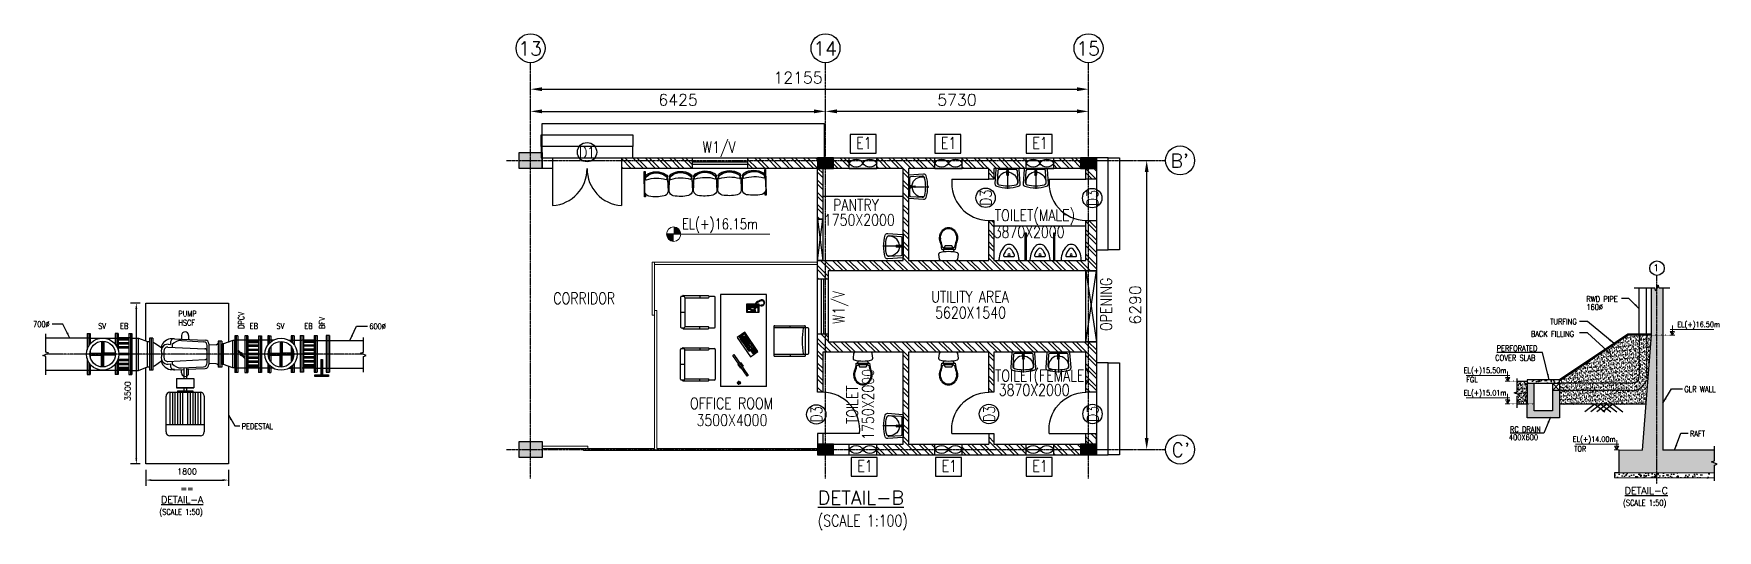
# Model space of a CAD drawing. Header units: millimetres. Extents: x -7644 to 230040, y 17031 to 222323.
# Drawn here: x 8703 to 45384, y 17741 to 28546 of the extents above; entities that cross this region are included whole.
import ezdxf
from ezdxf.enums import TextEntityAlignment as Align

# ---------------------------------------------------------------- set-up
doc = ezdxf.new("R2010")
doc.units = ezdxf.units.MM
doc.header["$LTSCALE"] = 4
doc.header["$MEASUREMENT"] = 0
doc.header["$PDMODE"] = 34
for name, pattern in [('ACAD_ISO07W100', [3, 0, -3]), ('CENTER', [2, 1.25, -0.25, 0.25, -0.25]), ('HIDDEN', [0.375, 0.25, -0.125])]:
    doc.linetypes.add(name, pattern=pattern)
doc.layers.get('0').update_dxf_attribs({"color": 8})
for name, color, linetype in [('3MM', 3, 'Continuous'), ('BRICK WALL', 1, 'Continuous'), ('DIM', 8, 'Continuous'), ('DIM LAYER', 8, 'Continuous'), ('EARTH FILLING', 252, 'Continuous'), ('GD NAME', 6, 'CENTER'), ('GRID', 8, 'CENTER'), ('HATCH', 253, 'Continuous'), ('MOTOR', 252, 'Continuous'), ('PIPE LINE(MOTOR)', 142, 'Continuous'), ('RCC WALL', 7, 'Continuous'), ('SHADE', 5, 'Continuous'), ('txt-1', 7, 'Continuous'), ('txt-2', 7, 'Continuous'), ('UTILITIES', 252, 'Continuous'), ('WALL', 7, 'Continuous')]:
    doc.layers.add(name, color=color, linetype=linetype)
for name, color, linetype, lineweight in [('C - B - Structure', 1, 'Continuous', 18), ('C - E - Text 2.5', 3, 'CENTER', 35), ('C - J -  Hatch', 9, 'Continuous', 9), ('C - J - Hatch', 9, 'Continuous', 9), ('C - P - Symbols', 20, 'Continuous', 15), ('Object', 7, 'Continuous', 0)]:
    doc.layers.add(name, color=color, linetype=linetype, lineweight=lineweight)
doc.styles.add('Mano', font='romand.shx', dxfattribs={"height": 3})
doc.styles.add('ROMANS', font='ROMANS')
doc.dimstyles.new('1-75N', dxfattribs={"dimscale": 75, "dimtxt": 5, "dimasz": 5, "dimexe": 1.25, "dimexo": 1.25, "dimgap": 1.25, "dimtad": 1, "dimdec": 0, "dimdsep": 46, "dimtxsty": 'ROMANS', "dimcen": 1, "dimclrd": 8, "dimclre": 8, "dimclrt": 5, "dimadec": 0, "dimazin": 0, "dimtfac": 1, "dimtdec": 0, "dimtmove": 0, "dimatfit": 3, "dimfxl": 1, "dimarcsym": 0})
pattern_1 = [(315, (-196910.12, 989448.7), (132.58252, 132.58252), []), (315, (-196910.12, 989360.3), (132.58252, 132.58252), [])]

msp = doc.modelspace()

# ---------------------------------------------------------------- texts
at = {"layer": 'C - E - Text 2.5', "style": 'Mano', "width": 0.8}
for s, height, p in [('EL(+)16.15m', 230, (22827.1, 24292.6, 0)), ('EL(+)16.50m', 116.667, (44510.1, 22163.2, -823.5)), ('EL(+)15.50m', 116.667, (39857.1, 21163.2, -438.8)), ('FGL', 116.67, (39914, 20961.6, 0)), ('EL(+)15.01m', 116.667, (39857.1, 20673.2, -438.8)), ('EL(+)14.00m', 116.667, (42235.5, 19666.4, -823.5)), ('TOR', 116.67, (42264.3, 19454.1, -823.5))]:
    msp.add_text(s, height=height, dxfattribs=at).set_placement(p)
at = {"layer": 'txt-1', "color": 6, "style": 'ROMANS'}
for s, height, p in [('13', 300, (19519.7, 28223.5, 0)), ('14', 300, (25944.7, 28223.5, 0)), ('15', 300, (31674.7, 28223.5, 0)), ("B'", 300, (33668.9, 25781.7, 0)), ('1', 150, (44050.2, 23451.2, 0)), ("C'", 300, (33693.8, 19491.7, 0))]:
    msp.add_text(s, height=height, dxfattribs=at).set_placement(p, align=Align.MIDDLE_CENTER)
at = {"layer": 'txt-1', "style": 'ROMANS'}
for s, height, p in [('%%UDETAIL-A', 150, (11479.9, 18330.8, 0)), ('%%UDETAIL-B', 300, (25785.5, 18300.6, 0)), ('%%UDETAIL-C', 150, (43368.3, 18527, 0))]:
    msp.add_text(s, height=height, dxfattribs=at).set_placement(p)
at = {"layer": 'txt-2', "style": 'ROMANS', "width": 0.8}
for s, height, p in [('D1', 250, (20583.7, 25838.7, 0)), ('W1/V  ', 250, (23276.1, 25953.7, 0)), ('UTILITY AREA', 250, (28258.3, 22696.7, 0)), ('5620X1540', 250, (28343.4, 22352.4, 0)), ('TOILET(FEMALE)', 250, (29647.5, 20981.7)), ('3870X2000', 250, (29729.6, 20668.6)), ('(SCALE 1:50)', 125, (43329.6, 18275, 0)), ('(SCALE 1:50)', 125, (11441.2, 18078.8, 0)), ('(SCALE 1:100)', 250, (25785.5, 17824, 0))]:
    msp.add_text(s, height=height, dxfattribs=at).set_placement(p)
for s, height, rotation, p in [('E1', 250, 0, (26623.9, 26044.1, 0)), ('E1', 250, 0, (28469.4, 26044.1, 0)), ('E1', 250, 0, (30461.9, 26044.1, 0)), ('PANTRY', 250, 0, (26121.4, 24693.5)), ('D3', 250, 90, (29573.5, 24800.1, 0)), ('D3', 250, 90, (31895.6, 24794.2, 0)), ('1750X2000', 250, 0, (25919.9, 24369.9)), ('TOILET(MALE)', 250, 0, (29643, 24471, 0)), ('3870X2000', 250, 0, (29619.5, 24105.6, 0)), ('OPENING', 250, 90, (32193.8, 22077.7, 0)), ('CORRIDOR', 250, 0, (20025.3, 22662.7)), ('W1/V  ', 250, 90, (26367.4, 22228.5, 0)), ('RWD PIPE', 125, 0, (42531.9, 22709.8, 0)), ('PUMP', 125, 0, (11853.8, 22393.1, 0)), ('DPCV', 125, 90, (13286.9, 22121.9, 0)), ('160%%C', 125, 0, (42531.9, 22535.5, 0)), ('700%%C', 125, 0, (8690.3, 22164.1, 0)), ('SV', 125, 0, (10110.6, 22121.9, 0)), ('EB', 125, 0, (10584.6, 22121.9, 0)), ('HSCF', 125, 0, (11853.8, 22193.9, 0)), ('EB', 125, 0, (13409.6, 22121.9, 0)), ('SV', 125, 0, (13990.9, 22121.9, 0)), ('EB', 125, 0, (14598.8, 22121.9, 0)), ('BFV', 125, 90, (15046.1, 22121.9, 0)), ('600%%C', 125, 0, (16016.2, 22116.2, 0)), ('BACK FILLING', 125, 0, (41321.4, 21951.4, 0)), ('TURFING', 125, 0, (41742.4, 22220.3, 0)), ('PERFORATED ', 125, 0, (40578, 21638.4, 0)), ('COVER SLAB', 125, 0, (40545.5, 21431)), ('1750X2000', 250, 90, (27006.6, 19708.5)), ('OFFICE ROOM', 250, 0, (23002.7, 20375.7)), ('TOILET', 250, 90, (26662.1, 20052.5)), ('GLR WALL', 125, 0, (44664.8, 20748.4, 0)), ('3500X4000', 250, 0, (23144.8, 20012.5)), ('D3', 250, 90, (25883.3, 20086.8, 0)), ('D3', 250, 90, (29644.8, 20095.8, 0)), ('D3', 250, 90, (31901.7, 20095.8, 0)), ('PEDESTAL', 125, 0, (13234.1, 19941.9, 0)), ('400X600', 125, 360, (40843.7, 19700.5, 0)), ('RC DRAIN', 125, 360, (40867.8, 19875.6, 0)), ('RAFT', 125, 0, (44787.9, 19779.7, 0)), ('E1', 250, 0, (26648.4, 19013.9, 0)), ('E1', 250, 0, (28485.6, 19013.9, 0)), ('E1', 250, 0, (30461.9, 19013.9, 0))]:
    msp.add_text(s, height=height, rotation=rotation, dxfattribs=at).set_placement(p)

# ---------------------------------------------------------------- blocks, each defined once
blk = doc.blocks.new('A$C569443F2')
at = {"color": 30}
for p, q in [((138, 130), (-80, -39)), ((268, 130), (50, -39)), ((138, 130), (357, -39)), ((398, 130), (180, -39)), ((268, 130), (487, -39)), ((528, 130), (310, -39)), ((398, 130), (617, -39)), ((528, 130), (747, -39))]:
    blk.add_line(p, q, dxfattribs=at)
blk = doc.blocks.new('level')
at = {"layer": 'C - J - Hatch'}
h = blk.add_hatch(dxfattribs=at)
h.set_pattern_fill('ANSI31', color=256, scale=112.5, style=0)
h.set_pattern_definition([(45, (-127623.556, -79240.485), (-9.9436891, 9.9436891), [])])
h.paths.add_polyline_path([(-95, 165), (0, 165), (0, 0)])
at = {"layer": 'C - P - Symbols'}
for p, q in [((105, 0, -732), (-105, 0, 256)), ((1800, 252, -238), (-95, 252, -238)), ((0, 0, -238), (0, 426, -238))]:
    blk.add_line(p, q, dxfattribs=at)
blk.add_lwpolyline([(0, 0), (-95, 165), (95, 165)], close=True, dxfattribs=at)
blk = doc.blocks.new('*D134')
at = {"layer": 'DEFPOINTS', "color": 0, "transparency": 16777216}
for p in [(11145, 19184, 0), (12945, 19184, 0), (12945, 18833)]:
    blk.add_point(p, dxfattribs=at)
at = {"layer": 'DIM', "color": 8, "lineweight": -2, "transparency": 16777216}
for p, q in [((11145, 19059), (11145, 18708)), ((11270, 18833), (12820, 18833)), ((12945, 19059), (12945, 18708))]:
    blk.add_line(p, q, dxfattribs=at)
at = {"layer": 'DIM', "color": 8, "transparency": 16777216}
for points in [[(11270, 18854), (11270, 18812), (11145, 18833)], [(12820, 18854), (12820, 18812), (12945, 18833)]]:
    blk.add_solid(points, dxfattribs=at)
at = {"layer": 'DIM', "color": 5, "transparency": 16777216, "char_height": 125, "attachment_point": 5, "style": 'ROMANS'}
for s, insert in [('1800', (12045, 19020)), ('==', (12045, 18645))]:
    blk.add_mtext(s, dxfattribs=dict(at, insert=insert))
blk = doc.blocks.new('*D135')
at = {"layer": 'DEFPOINTS', "color": 0, "transparency": 16777216}
for p in [(10940, 22684), (11145, 22684, 0), (11145, 19184, 0)]:
    blk.add_point(p, dxfattribs=at)
at = {"layer": 'DIM', "color": 8, "lineweight": -2, "transparency": 16777216}
for p, q in [((11020, 22684), (10815, 22684)), ((10940, 19309), (10940, 22559)), ((11020, 19184), (10815, 19184))]:
    blk.add_line(p, q, dxfattribs=at)
at = {"layer": 'DIM', "color": 8, "transparency": 16777216}
for points in [[(10919, 22559), (10960, 22559), (10940, 22684)], [(10919, 19309), (10960, 19309), (10940, 19184)]]:
    blk.add_solid(points, dxfattribs=at)
at = {"layer": 'DIM', "color": 5, "transparency": 16777216, "insert": (10752, 20768), "char_height": 125, "attachment_point": 5, "rotation": 90, "style": 'ROMANS'}
blk.add_mtext('3500', dxfattribs=at)
blk = doc.blocks.new('COLUMN 230x350')
at = {"layer": 'HATCH'}
h = blk.add_hatch(color=256, dxfattribs=at)
h.dxf.hatch_style = 1
h.paths.add_polyline_path([(-115, -175), (115, -175), (115, 175), (-115, 175)])
at = {"layer": 'RCC WALL'}
blk.add_lwpolyline([(115, -175), (-115, -175), (-115, 175), (115, 175)], close=True, dxfattribs=at)
blk = doc.blocks.new('A$C51046EFC')
at = {"color": 4}
for p, q in [((-750, 0), (-750, -806)), ((750, 0), (750, -806))]:
    blk.add_line(p, q, dxfattribs=at)
for centre, start, end in [((-800, -8), 273.5691, 0.5652), ((800, -8), 179.4348, 266.4309)]:
    blk.add_arc(centre, 800, start, end)
blk = doc.blocks.new('A$C3A0F6C12')
for points in [[(115, 0), (-115, 0)], [(-115, 0), (-115, -600)], [(115, 0), (115, -600)], [(115, -600), (-115, -600)]]:
    blk.add_lwpolyline(points)
for centre, start, end in [((88, -150), 120.2772, 239.7228), ((-88, -150), 300.2772, 59.7228), ((88, -450), 120.2772, 239.7228), ((-88, -450), 300.2772, 59.7228)]:
    blk.add_arc(centre, 174, start, end)
blk = doc.blocks.new('A$C40CD7F3B')
at = {"color": 4}
blk.add_line((0, -800), (0, 0), dxfattribs=at)
blk.add_arc((89, 6), 811, 263.6853, 359.5872)
blk = doc.blocks.new('URINL-P')
at = {"layer": 'UTILITIES'}
for points in [[(0, -33), (221, -33, 0.423565), (239, -13, 0.17489), (115, 296, 0.214079), (0, 347, 0.214079), (-115, 296, 0.17489), (-239, -13, 0.423565), (-221, -33)], [(0, 60), (106, 60, 0.506526), (128, 90, 0.105326), (46, 234, 0.214079), (0, 255, 0.214079), (-46, 234, 0.105326), (-128, 90, 0.506526), (-106, 60)], [(0, 122, 1), (0, 71, 1)]]:
    blk.add_lwpolyline(points, format="xyb", close=True, dxfattribs=at)
blk = doc.blocks.new('COMOD-P')
at = {"layer": 'UTILITIES'}
for p, q in [((-132, 113), (-107, 54)), ((132, 113), (107, 54))]:
    blk.add_line(p, q, dxfattribs=at)
for points in [[(214, 373, -0.015858), (213, 353, 0.015858), (214, 373, 0.082252), (197, 475, 0.090218), (151, 557, 0.104373), (80, 614, 0.117193), (0, 633, 0.117193), (-80, 614, 0.104373), (-151, 557, 0.090218), (-197, 475, 0.082252), (-214, 373, 0.015858), (-213, 353, 0.088744), (-199, 294, -0.10475), (-160, 113), (160, 113, -0.10475), (199, 294, 0.088744), (213, 353)], [(192, 378, -0.015858), (192, 360, 0.015858), (192, 378, 0.082252), (177, 469, 0.090218), (136, 543, 0.104373), (72, 595, 0.117193), (0, 612, 0.117193), (-72, 595, 0.104373), (-136, 543, 0.090218), (-177, 469, 0.082252), (-192, 378, 0.015858), (-192, 360, 0.088744), (-179, 306, -0.09179), (-145, 164), (-108, 144), (108, 144), (145, 164, -0.09179), (179, 306, 0.088744), (192, 360)]]:
    blk.add_lwpolyline(points, format="xyb", dxfattribs=at)
blk.add_lwpolyline([(210, 32, -0.372556), (234, -6), (220, -117, -0.375547), (185, -147), (-185, -147, -0.375547), (-220, -117), (-234, -6, -0.372556), (-210, 32, -0.069634), (0, 61, -0.069634)], format="xyb", close=True, dxfattribs=at)
for points in [[(-108, 144), (-81, 200), (0, 200), (81, 200), (108, 144)], [(41, 144), (41, 129), (0, 129), (-41, 129), (-41, 144)]]:
    blk.add_lwpolyline(points, dxfattribs=at)
blk = doc.blocks.new('BASIN2-P')
at = {"layer": 'UTILITIES'}
blk.add_line((0, -58), (0, 417), dxfattribs=at)
for points in [[(275, -52), (299, 298, 0.353121), (258, 357, 0.146335), (-258, 357, 0.353121), (-299, 298), (-275, -52, 0.391657), (-261, -65), (261, -65, 0.391657)], [(232, -12), (249, 263, 0.364929), (206, 322, 0.12229), (-206, 322, 0.364929), (-249, 263), (-232, -12, 0.393215), (-204, -39), (204, -39, 0.393215)], [(-20, 5), (-16, 2, 0.065543), (-18, -2), (-23, -1, 0.065543), (-24, -7), (-19, -7, 0.065543), (-18, -12), (-23, -13, 0.065543), (-20, -19), (-16, -17, 0.065543), (-13, -20), (-17, -24, 0.065543), (-12, -28), (-9, -23, 0.065543), (-5, -25), (-6, -30, 0.065543), (0, -31), (0, -26, 0.065543), (5, -25), (6, -30, 0.065543), (12, -28), (9, -23, 0.065543), (13, -20), (17, -24, 0.065543), (20, -19), (16, -17, 0.065543), (18, -12), (23, -13, 0.065543), (24, -7), (19, -7, 0.065543), (18, -2), (23, -1, 0.065543), (20, 5), (16, 2, 0.065543), (13, 6), (17, 10, 0.065543), (12, 13), (9, 9, 0.065543), (5, 11), (6, 16, 0.065543), (0, 16), (0, 12, 0.065543), (-5, 11), (-6, 16, 0.065543), (-12, 13), (-9, 9, 0.065543), (-13, 6), (-17, 10, 0.065543)]]:
    blk.add_lwpolyline(points, format="xyb", close=True, dxfattribs=at)
for points in [[(-14, 23, -0.019276), (-44, 24, -0.388647), (-235, 288, -0.072008), (-233, 295, -0.182368), (-209, 322)], [(-17, 1, 0.06068), (-14, 24), (-14, 73, -1), (14, 73), (14, 24, 0.06068), (17, 1)], [(14, 23, 0.019276), (44, 24, 0.388636), (235, 288, 0.072008), (233, 295, 0.182368), (209, 322)]]:
    blk.add_lwpolyline(points, format="xyb", dxfattribs=at)
for centre, radius in [((0, 87), 18.9), ((0, 87), 14.2), ((0, -7), 14.2)]:
    blk.add_circle(centre, radius, dxfattribs=at)
blk = doc.blocks.new('MANAGER TABLE')
at = {"layer": 'UTILITIES'}
for p, q in [((415436.979, 1405462.782), (415437.979, 1405462.782)), ((415436.979, 1405462.782), (415436.979, 1405460.782)), ((415437.536, 1405462.701), (415437.617, 1405462.701)), ((415437.578, 1405462.744), (415437.578, 1405462.659)), ((415437.979, 1405460.782), (415437.979, 1405462.782)), ((415438.092, 1405461.976), (415438.092, 1405462.622)), ((415438.111, 1405462.641), (415438.234, 1405462.641)), ((415438.234, 1405462.651), (415438.234, 1405462.622)), ((415438.795, 1405462.66), (415438.244, 1405462.66)), ((415438.757, 1405462.613), (415438.244, 1405462.613)), ((415438.43, 1405462.66), (415438.43, 1405462.613)), ((415438.757, 1405462.622), (415438.757, 1405461.976)), ((415438.776, 1405462.641), (415438.833, 1405462.641)), ((415438.804, 1405462.641), (415438.804, 1405462.651)), ((415438.852, 1405462.622), (415438.852, 1405461.976)), ((415438.852, 1405462.299), (415438.757, 1405462.299)), ((415436.056, 1405462.058), (415436.056, 1405461.526)), ((415436.816, 1405462.077), (415436.075, 1405462.077)), ((415436.127, 1405462.106), (415436.127, 1405461.479)), ((415436.797, 1405462.125), (415436.146, 1405462.125)), ((415436.46, 1405462.077), (415436.46, 1405462.125)), ((415436.816, 1405461.479), (415436.816, 1405462.106)), ((415437.327, 1405462.135), (415437.162, 1405462.02)), ((415437.162, 1405462.02), (415437.451, 1405461.601)), ((415437.276, 1405462.067), (415437.193, 1405462.01)), ((415437.193, 1405462.01), (415437.239, 1405461.943)), ((415437.205, 1405461.993), (415437.235, 1405462.014)), ((415437.23, 1405461.986), (415437.216, 1405461.977)), ((415437.235, 1405462.014), (415437.226, 1405462.028)), ((415437.251, 1405461.956), (415437.23, 1405461.986)), ((415437.235, 1405462.014), (415437.271, 1405462.039)), ((415437.269, 1405461.964), (415437.237, 1405462.011)), ((415437.239, 1405461.943), (415437.322, 1405462.001)), ((415437.261, 1405461.947), (415437.242, 1405461.933)), ((415437.242, 1405461.933), (415437.278, 1405461.881)), ((415437.287, 1405461.98), (415437.256, 1405462.025)), ((415437.271, 1405462.039), (415437.261, 1405462.053)), ((415437.273, 1405461.93), (415437.261, 1405461.947)), ((415437.305, 1405461.989), (415437.273, 1405462.036)), ((415437.289, 1405461.941), (415437.273, 1405461.93)), ((415437.322, 1405462.001), (415437.276, 1405462.067)), ((415437.278, 1405461.881), (415437.298, 1405461.894)), ((415437.282, 1405461.875), (415437.368, 1405461.934)), ((415437.299, 1405461.85), (415437.282, 1405461.875)), ((415437.286, 1405461.911), (415437.303, 1405461.922)), ((415437.298, 1405461.894), (415437.286, 1405461.911)), ((415437.303, 1405461.922), (415437.289, 1405461.941)), ((415437.328, 1405461.992), (415437.292, 1405461.968)), ((415437.292, 1405461.968), (415437.328, 1405461.915)), ((415437.316, 1405461.862), (415437.299, 1405461.85)), ((415437.312, 1405461.831), (415437.329, 1405461.843)), ((415437.425, 1405461.668), (415437.312, 1405461.831)), ((415437.329, 1405461.843), (415437.316, 1405461.862)), ((415437.617, 1405461.715), (415437.327, 1405462.135)), ((415437.364, 1405461.94), (415437.328, 1405461.992)), ((415437.328, 1405461.915), (415437.364, 1405461.94)), ((415437.344, 1405461.82), (415437.328, 1405461.809)), ((415437.33, 1405461.847), (415437.346, 1405461.859)), ((415437.361, 1405462.015), (415437.339, 1405462)), ((415437.339, 1405462), (415437.375, 1405461.947)), ((415437.341, 1405461.867), (415437.355, 1405461.876)), ((415437.346, 1405461.859), (415437.341, 1405461.867)), ((415437.424, 1405461.705), (415437.344, 1405461.82)), ((415437.456, 1405461.694), (415437.346, 1405461.854)), ((415437.347, 1405461.887), (415437.363, 1405461.899)), ((415437.355, 1405461.876), (415437.347, 1405461.887)), ((415437.478, 1405461.697), (415437.36, 1405461.868)), ((415437.397, 1405461.963), (415437.361, 1405462.015)), ((415437.363, 1405461.899), (415437.367, 1405461.893)), ((415437.367, 1405461.893), (415437.384, 1405461.905)), ((415437.368, 1405461.934), (415437.537, 1405461.689)), ((415437.501, 1405461.7), (415437.371, 1405461.888)), ((415437.375, 1405461.947), (415437.397, 1405461.963)), ((415437.401, 1405461.957), (415437.379, 1405461.942)), ((415437.379, 1405461.942), (415437.426, 1405461.873)), ((415437.448, 1405461.888), (415437.401, 1405461.957)), ((415437.426, 1405461.873), (415437.448, 1405461.888)), ((415437.452, 1405461.883), (415437.43, 1405461.867)), ((415437.43, 1405461.867), (415437.476, 1405461.801)), ((415437.498, 1405461.816), (415437.452, 1405461.883)), ((415437.476, 1405461.801), (415437.498, 1405461.816)), ((415437.504, 1405461.808), (415437.481, 1405461.793)), ((415437.549, 1405461.742), (415437.504, 1405461.808)), ((415438.234, 1405461.957), (415438.111, 1405461.957)), ((415438.234, 1405461.948), (415438.234, 1405461.976)), ((415438.757, 1405461.986), (415438.244, 1405461.986)), ((415438.795, 1405461.938), (415438.244, 1405461.938)), ((415438.43, 1405461.938), (415438.43, 1405461.986)), ((415438.833, 1405461.957), (415438.776, 1405461.957)), ((415438.804, 1405461.957), (415438.804, 1405461.948)), ((415436.075, 1405461.507), (415436.816, 1405461.507)), ((415436.797, 1405461.46), (415436.146, 1405461.46)), ((415436.46, 1405461.507), (415436.46, 1405461.46)), ((415437.408, 1405461.693), (415437.424, 1405461.705)), ((415437.441, 1405461.68), (415437.425, 1405461.668)), ((415437.434, 1405461.655), (415437.451, 1405461.666)), ((415437.452, 1405461.63), (415437.434, 1405461.655)), ((415437.451, 1405461.666), (415437.441, 1405461.68)), ((415437.46, 1405461.688), (415437.443, 1405461.677)), ((415437.451, 1405461.601), (415437.617, 1405461.715)), ((415437.537, 1405461.689), (415437.452, 1405461.63)), ((415437.466, 1405461.68), (415437.46, 1405461.688)), ((415437.482, 1405461.692), (415437.466, 1405461.68)), ((415437.481, 1405461.793), (415437.527, 1405461.727)), ((415437.486, 1405461.686), (415437.482, 1405461.692)), ((415437.505, 1405461.699), (415437.486, 1405461.686)), ((415437.509, 1405461.694), (415437.505, 1405461.699)), ((415437.523, 1405461.703), (415437.509, 1405461.694)), ((415437.527, 1405461.727), (415437.549, 1405461.742)), ((415437.557, 1405461.731), (415437.535, 1405461.716)), ((415437.535, 1405461.716), (415437.548, 1405461.696)), ((415437.548, 1405461.696), (415437.57, 1405461.712)), ((415437.57, 1405461.712), (415437.557, 1405461.731)), ((415438.092, 1405461.488), (415438.092, 1405460.842)), ((415438.234, 1405461.507), (415438.111, 1405461.507)), ((415438.234, 1405461.516), (415438.234, 1405461.488)), ((415438.795, 1405461.526), (415438.244, 1405461.526)), ((415438.757, 1405461.478), (415438.244, 1405461.478)), ((415438.43, 1405461.526), (415438.43, 1405461.478)), ((415438.757, 1405460.842), (415438.757, 1405461.488)), ((415438.833, 1405461.507), (415438.776, 1405461.507)), ((415438.804, 1405461.507), (415438.804, 1405461.516)), ((415438.852, 1405460.842), (415438.852, 1405461.488)), ((415437.141, 1405461.17), (415437.145, 1405461.174)), ((415437.141, 1405461.031), (415437.141, 1405461.17)), ((415437.145, 1405461.174), (415437.402, 1405461.174)), ((415437.165, 1405461.152), (415437.154, 1405461.152)), ((415437.154, 1405461.152), (415437.154, 1405461.133)), ((415437.154, 1405461.133), (415437.165, 1405461.133)), ((415437.165, 1405461.126), (415437.154, 1405461.126)), ((415437.154, 1405461.126), (415437.154, 1405461.107)), ((415437.154, 1405461.107), (415437.165, 1405461.107)), ((415437.165, 1405461.1), (415437.154, 1405461.1)), ((415437.154, 1405461.1), (415437.154, 1405461.081)), ((415437.154, 1405461.081), (415437.165, 1405461.081)), ((415437.156, 1405461.059), (415437.165, 1405461.068)), ((415437.165, 1405461.133), (415437.165, 1405461.152)), ((415437.165, 1405461.107), (415437.165, 1405461.126)), ((415437.165, 1405461.081), (415437.165, 1405461.1)), ((415437.165, 1405461.068), (415437.391, 1405461.068)), ((415437.225, 1405461.142), (415437.225, 1405461.154)), ((415437.225, 1405461.154), (415437.236, 1405461.154)), ((415437.236, 1405461.142), (415437.225, 1405461.142)), ((415437.225, 1405461.135), (415437.236, 1405461.135)), ((415437.225, 1405461.124), (415437.225, 1405461.135)), ((415437.236, 1405461.124), (415437.225, 1405461.124)), ((415437.225, 1405461.105), (415437.225, 1405461.116)), ((415437.225, 1405461.116), (415437.236, 1405461.116)), ((415437.236, 1405461.105), (415437.225, 1405461.105)), ((415437.225, 1405461.079), (415437.225, 1405461.094)), ((415437.225, 1405461.094), (415437.236, 1405461.094)), ((415437.236, 1405461.079), (415437.225, 1405461.079)), ((415437.236, 1405461.154), (415437.236, 1405461.142)), ((415437.236, 1405461.135), (415437.236, 1405461.124)), ((415437.236, 1405461.116), (415437.236, 1405461.105)), ((415437.236, 1405461.094), (415437.236, 1405461.079)), ((415437.245, 1405461.142), (415437.245, 1405461.154)), ((415437.245, 1405461.154), (415437.256, 1405461.154)), ((415437.256, 1405461.142), (415437.245, 1405461.142)), ((415437.245, 1405461.135), (415437.256, 1405461.135)), ((415437.245, 1405461.124), (415437.245, 1405461.135)), ((415437.256, 1405461.124), (415437.245, 1405461.124)), ((415437.245, 1405461.116), (415437.256, 1405461.116)), ((415437.245, 1405461.105), (415437.245, 1405461.116)), ((415437.256, 1405461.105), (415437.245, 1405461.105)), ((415437.256, 1405461.154), (415437.256, 1405461.142)), ((415437.256, 1405461.135), (415437.256, 1405461.124)), ((415437.256, 1405461.116), (415437.256, 1405461.105)), ((415437.266, 1405461.142), (415437.266, 1405461.154)), ((415437.266, 1405461.154), (415437.277, 1405461.154)), ((415437.277, 1405461.142), (415437.266, 1405461.142)), ((415437.266, 1405461.124), (415437.266, 1405461.135)), ((415437.266, 1405461.135), (415437.277, 1405461.135)), ((415437.277, 1405461.124), (415437.266, 1405461.124)), ((415437.266, 1405461.105), (415437.266, 1405461.116)), ((415437.266, 1405461.116), (415437.277, 1405461.116)), ((415437.277, 1405461.105), (415437.266, 1405461.105)), ((415437.277, 1405461.154), (415437.277, 1405461.142)), ((415437.277, 1405461.135), (415437.277, 1405461.124)), ((415437.277, 1405461.116), (415437.277, 1405461.105)), ((415437.286, 1405461.142), (415437.286, 1405461.154)), ((415437.286, 1405461.154), (415437.297, 1405461.154)), ((415437.297, 1405461.142), (415437.286, 1405461.142)), ((415437.286, 1405461.135), (415437.297, 1405461.135)), ((415437.286, 1405461.124), (415437.286, 1405461.135)), ((415437.297, 1405461.124), (415437.286, 1405461.124)), ((415437.286, 1405461.105), (415437.286, 1405461.116)), ((415437.286, 1405461.116), (415437.297, 1405461.116)), ((415437.297, 1405461.105), (415437.286, 1405461.105)), ((415437.297, 1405461.154), (415437.297, 1405461.142)), ((415437.297, 1405461.135), (415437.297, 1405461.124)), ((415437.297, 1405461.116), (415437.297, 1405461.105)), ((415437.32, 1405461.101), (415437.32, 1405461.156)), ((415437.32, 1405461.156), (415437.389, 1405461.156)), ((415437.389, 1405461.101), (415437.32, 1405461.101)), ((415437.329, 1405461.096), (415437.324, 1405461.096)), ((415437.324, 1405461.096), (415437.324, 1405461.081)), ((415437.324, 1405461.081), (415437.329, 1405461.081)), ((415437.329, 1405461.081), (415437.329, 1405461.096)), ((415437.34, 1405461.096), (415437.335, 1405461.096)), ((415437.335, 1405461.096), (415437.335, 1405461.081)), ((415437.335, 1405461.081), (415437.34, 1405461.081)), ((415437.34, 1405461.081), (415437.34, 1405461.096)), ((415437.346, 1405461.096), (415437.346, 1405461.081)), ((415437.351, 1405461.096), (415437.346, 1405461.096)), ((415437.346, 1405461.081), (415437.351, 1405461.081)), ((415437.351, 1405461.081), (415437.351, 1405461.096)), ((415437.363, 1405461.096), (415437.357, 1405461.096)), ((415437.357, 1405461.096), (415437.357, 1405461.081)), ((415437.357, 1405461.081), (415437.363, 1405461.081)), ((415437.363, 1405461.081), (415437.363, 1405461.096)), ((415437.374, 1405461.096), (415437.368, 1405461.096)), ((415437.368, 1405461.096), (415437.368, 1405461.081)), ((415437.368, 1405461.081), (415437.374, 1405461.081)), ((415437.374, 1405461.081), (415437.374, 1405461.096)), ((415437.385, 1405461.096), (415437.379, 1405461.096)), ((415437.379, 1405461.096), (415437.379, 1405461.081)), ((415437.379, 1405461.081), (415437.385, 1405461.081)), ((415437.385, 1405461.081), (415437.385, 1405461.096)), ((415437.389, 1405461.156), (415437.389, 1405461.101)), ((415437.391, 1405461.068), (415437.4, 1405461.061)), ((415437.402, 1405461.174), (415437.406, 1405461.17)), ((415437.406, 1405461.17), (415437.406, 1405460.984)), ((415438.852, 1405461.165), (415438.757, 1405461.165)), ((415436.979, 1405460.782), (415437.979, 1405460.782)), ((415437.028, 1405460.96), (415437.016, 1405460.955)), ((415437.016, 1405460.955), (415437.018, 1405460.948)), ((415437.021, 1405460.986), (415437.018, 1405460.978)), ((415437.018, 1405460.978), (415437.028, 1405460.973)), ((415437.028, 1405460.973), (415437.018, 1405460.969)), ((415437.018, 1405460.969), (415437.018, 1405460.962)), ((415437.018, 1405460.962), (415437.028, 1405460.96)), ((415437.018, 1405460.948), (415437.028, 1405460.948)), ((415437.033, 1405460.985), (415437.021, 1405460.986)), ((415437.028, 1405460.948), (415437.021, 1405460.939)), ((415437.021, 1405460.939), (415437.024, 1405460.933)), ((415437.024, 1405460.933), (415437.035, 1405460.934)), ((415437.03, 1405461.001), (415437.025, 1405460.994)), ((415437.025, 1405460.994), (415437.033, 1405460.985)), ((415437.035, 1405460.934), (415437.025, 1405460.926)), ((415437.025, 1405460.926), (415437.031, 1405460.92)), ((415437.04, 1405461), (415437.03, 1405461.001)), ((415437.031, 1405460.92), (415437.041, 1405460.925)), ((415437.032, 1405460.954), (415437.034, 1405460.977)), ((415437.041, 1405460.932), (415437.032, 1405460.954)), ((415437.041, 1405461.014), (415437.034, 1405461.008)), ((415437.034, 1405461.008), (415437.04, 1405461)), ((415437.034, 1405460.977), (415437.044, 1405460.996)), ((415437.041, 1405460.925), (415437.036, 1405460.914)), ((415437.036, 1405460.914), (415437.041, 1405460.909)), ((415437.051, 1405461.009), (415437.041, 1405461.014)), ((415437.057, 1405460.915), (415437.041, 1405460.932)), ((415437.041, 1405460.909), (415437.051, 1405460.915)), ((415437.044, 1405460.996), (415437.062, 1405461.011)), ((415437.051, 1405460.915), (415437.048, 1405460.904)), ((415437.048, 1405460.904), (415437.055, 1405460.901)), ((415437.057, 1405461.025), (415437.049, 1405461.02)), ((415437.049, 1405461.02), (415437.051, 1405461.009)), ((415437.055, 1405460.901), (415437.065, 1405460.91)), ((415437.066, 1405461.014), (415437.057, 1405461.025)), ((415437.086, 1405460.91), (415437.057, 1405460.915)), ((415437.062, 1405461.011), (415437.086, 1405461.013)), ((415437.065, 1405460.91), (415437.065, 1405460.898)), ((415437.065, 1405460.898), (415437.073, 1405460.897)), ((415437.067, 1405461.026), (415437.066, 1405461.014)), ((415437.077, 1405461.027), (415437.067, 1405461.026)), ((415437.073, 1405460.897), (415437.078, 1405460.906)), ((415437.084, 1405461.016), (415437.077, 1405461.027)), ((415437.078, 1405460.906), (415437.082, 1405460.895)), ((415437.082, 1405460.895), (415437.091, 1405460.897)), ((415437.085, 1405461.027), (415437.084, 1405461.016)), ((415437.094, 1405461.027), (415437.085, 1405461.027)), ((415437.086, 1405461.013), (415437.095, 1405461.011)), ((415437.121, 1405460.923), (415437.086, 1405460.91)), ((415437.091, 1405460.907), (415437.099, 1405460.899)), ((415437.091, 1405460.897), (415437.091, 1405460.907)), ((415437.099, 1405461.022), (415437.094, 1405461.027)), ((415437.095, 1405461.011), (415437.1, 1405461.018)), ((415437.101, 1405461.024), (415437.099, 1405461.022)), ((415437.099, 1405460.899), (415437.107, 1405460.901)), ((415437.1, 1405461.018), (415437.11, 1405461.018)), ((415437.111, 1405461.023), (415437.101, 1405461.024)), ((415437.107, 1405460.914), (415437.111, 1405460.903)), ((415437.107, 1405460.901), (415437.107, 1405460.914)), ((415437.11, 1405461.018), (415437.119, 1405461.019)), ((415437.128, 1405461.028), (415437.111, 1405461.023)), ((415437.111, 1405460.903), (415437.122, 1405460.906)), ((415437.119, 1405461.019), (415437.136, 1405461.023)), ((415437.143, 1405460.935), (415437.121, 1405460.923)), ((415437.122, 1405460.906), (415437.121, 1405460.917)), ((415437.121, 1405460.917), (415437.132, 1405460.911)), ((415437.147, 1405461.032), (415437.128, 1405461.028)), ((415437.132, 1405460.911), (415437.138, 1405460.915)), ((415437.135, 1405460.925), (415437.145, 1405460.92)), ((415437.138, 1405460.915), (415437.135, 1405460.925)), ((415437.136, 1405461.023), (415437.148, 1405461.026)), ((415437.141, 1405460.984), (415437.141, 1405461.024)), ((415437.145, 1405460.98), (415437.141, 1405460.984)), ((415437.146, 1405460.934), (415437.143, 1405460.935)), ((415437.402, 1405460.98), (415437.145, 1405460.98)), ((415437.145, 1405460.92), (415437.153, 1405460.924)), ((415437.147, 1405460.936), (415437.146, 1405460.934)), ((415437.163, 1405461.033), (415437.147, 1405461.032)), ((415437.162, 1405460.944), (415437.147, 1405460.936)), ((415437.148, 1405461.026), (415437.163, 1405461.027)), ((415437.15, 1405460.934), (415437.159, 1405460.927)), ((415437.153, 1405460.924), (415437.15, 1405460.934)), ((415437.156, 1405461.032), (415437.156, 1405461.059)), ((415437.156, 1405461.005), (415437.156, 1405461.026)), ((415437.167, 1405460.995), (415437.156, 1405461.005)), ((415437.158, 1405461.053), (415437.161, 1405461.061)), ((415437.158, 1405461.053), (415437.158, 1405461.032)), ((415437.182, 1405461.044), (415437.158, 1405461.053)), ((415437.158, 1405461.027), (415437.158, 1405461.008)), ((415437.182, 1405461.018), (415437.158, 1405461.008)), ((415437.158, 1405461.008), (415437.161, 1405461.001)), ((415437.159, 1405460.927), (415437.167, 1405460.931)), ((415437.161, 1405461.061), (415437.169, 1405461.062)), ((415437.161, 1405461.001), (415437.169, 1405460.999)), ((415437.183, 1405460.956), (415437.162, 1405460.944)), ((415437.162, 1405460.941), (415437.171, 1405460.933)), ((415437.167, 1405460.931), (415437.162, 1405460.941)), ((415437.163, 1405461.027), (415437.163, 1405461.033)), ((415437.391, 1405460.995), (415437.167, 1405460.995)), ((415437.169, 1405461.062), (415437.219, 1405461.062)), ((415437.169, 1405461.062), (415437.186, 1405461.046)), ((415437.169, 1405460.999), (415437.186, 1405461.016)), ((415437.169, 1405460.999), (415437.219, 1405460.999)), ((415437.171, 1405460.933), (415437.177, 1405460.936)), ((415437.177, 1405460.936), (415437.174, 1405460.947)), ((415437.174, 1405460.947), (415437.185, 1405460.941)), ((415437.186, 1405461.046), (415437.182, 1405461.044)), ((415437.182, 1405461.018), (415437.182, 1405461.044)), ((415437.186, 1405461.016), (415437.182, 1405461.018)), ((415437.194, 1405460.963), (415437.183, 1405460.956)), ((415437.185, 1405460.941), (415437.19, 1405460.944)), ((415437.286, 1405461.046), (415437.186, 1405461.046)), ((415437.286, 1405461.016), (415437.186, 1405461.016)), ((415437.19, 1405460.944), (415437.187, 1405460.954)), ((415437.187, 1405460.954), (415437.197, 1405460.948)), ((415437.198, 1405460.958), (415437.194, 1405460.963)), ((415437.197, 1405460.948), (415437.201, 1405460.949)), ((415437.2, 1405460.964), (415437.198, 1405460.962)), ((415437.198, 1405460.962), (415437.198, 1405460.958)), ((415437.203, 1405460.969), (415437.2, 1405460.964)), ((415437.201, 1405460.949), (415437.202, 1405460.954)), ((415437.202, 1405460.954), (415437.203, 1405460.96)), ((415437.207, 1405460.973), (415437.203, 1405460.969)), ((415437.203, 1405460.96), (415437.21, 1405460.966)), ((415437.208, 1405460.98), (415437.207, 1405460.973)), ((415437.21, 1405460.966), (415437.213, 1405460.97)), ((415437.213, 1405460.97), (415437.214, 1405460.98)), ((415437.219, 1405461.062), (415437.229, 1405461.059)), ((415437.219, 1405460.999), (415437.229, 1405461.003)), ((415437.229, 1405461.059), (415437.238, 1405461.053)), ((415437.229, 1405461.003), (415437.238, 1405461.008)), ((415437.238, 1405461.053), (415437.251, 1405461.051)), ((415437.238, 1405461.008), (415437.251, 1405461.01)), ((415437.251, 1405461.051), (415437.286, 1405461.051)), ((415437.251, 1405461.01), (415437.286, 1405461.01)), ((415437.305, 1405461.051), (415437.286, 1405461.051)), ((415437.286, 1405461.046), (415437.37, 1405461.046)), ((415437.286, 1405461.016), (415437.37, 1405461.016)), ((415437.305, 1405461.01), (415437.286, 1405461.01)), ((415437.318, 1405461.053), (415437.305, 1405461.051)), ((415437.318, 1405461.008), (415437.305, 1405461.01)), ((415437.327, 1405461.059), (415437.318, 1405461.053)), ((415437.327, 1405461.003), (415437.318, 1405461.008)), ((415437.337, 1405461.062), (415437.327, 1405461.059)), ((415437.337, 1405460.999), (415437.327, 1405461.003)), ((415437.387, 1405461.062), (415437.337, 1405461.062)), ((415437.387, 1405460.999), (415437.337, 1405460.999)), ((415437.387, 1405461.062), (415437.37, 1405461.046)), ((415437.37, 1405461.046), (415437.374, 1405461.044)), ((415437.37, 1405461.016), (415437.374, 1405461.018)), ((415437.387, 1405460.999), (415437.37, 1405461.016)), ((415437.374, 1405461.044), (415437.398, 1405461.053)), ((415437.374, 1405461.018), (415437.374, 1405461.044)), ((415437.374, 1405461.018), (415437.398, 1405461.008)), ((415437.394, 1405461.061), (415437.387, 1405461.062)), ((415437.394, 1405461.001), (415437.387, 1405460.999)), ((415437.4, 1405461.005), (415437.391, 1405460.995)), ((415437.398, 1405461.053), (415437.394, 1405461.061)), ((415437.398, 1405461.008), (415437.394, 1405461.001)), ((415437.398, 1405461.053), (415437.398, 1405461.008)), ((415437.4, 1405461.061), (415437.4, 1405461.005)), ((415437.406, 1405460.984), (415437.402, 1405460.98)), ((415438.111, 1405460.823), (415438.234, 1405460.823)), ((415438.234, 1405460.813), (415438.234, 1405460.842)), ((415438.757, 1405460.851), (415438.244, 1405460.851)), ((415438.795, 1405460.804), (415438.244, 1405460.804)), ((415438.43, 1405460.804), (415438.43, 1405460.851)), ((415438.776, 1405460.823), (415438.833, 1405460.823)), ((415438.804, 1405460.823), (415438.804, 1405460.813))]:
    blk.add_line(p, q, dxfattribs=at)
blk.add_lwpolyline([(415437.375, 1405462.54), (415437.399, 1405462.557), (415437.712, 1405462.104), (415437.687, 1405462.087), (415437.375, 1405462.54)], close=True, dxfattribs=at)
for points in [[(415437.559, 1405462.272), (415437.543, 1405462.261), (415437.486, 1405462.343), (415437.502, 1405462.355)], [(415437.584, 1405462.289), (415437.6, 1405462.301), (415437.544, 1405462.383), (415437.527, 1405462.372)]]:
    blk.add_lwpolyline(points, dxfattribs=at)
for radius in [0.0318, 0.019]:
    blk.add_circle((415437.577, 1405462.701), radius, dxfattribs=at)
for centre, radius, start, end in [((415438.111, 1405462.622), 0.019, 90, 180), ((415438.244, 1405462.651), 0.0095, 90, 180), ((415438.244, 1405462.622), 0.0095, 180, 270), ((415438.776, 1405462.622), 0.019, 90, 180), ((415438.795, 1405462.651), 0.0095, 0, 90), ((415438.833, 1405462.622), 0.019, 0, 90), ((415436.075, 1405462.058), 0.019, 90, 180), ((415436.146, 1405462.106), 0.019, 90, 180), ((415434.477, 1405461.792), 1.722, 350.4727, 9.5273), ((415436.797, 1405462.106), 0.019, 0, 90), ((415438.111, 1405461.976), 0.019, 180, 270), ((415438.244, 1405461.976), 0.0095, 90, 180), ((415438.244, 1405461.948), 0.0095, 180, 270), ((415438.776, 1405461.976), 0.019, 180, 270), ((415438.795, 1405461.948), 0.0095, 270, 0), ((415438.833, 1405461.976), 0.019, 270, 0), ((415436.075, 1405461.526), 0.019, 180, 270), ((415436.146, 1405461.479), 0.019, 180, 270), ((415436.797, 1405461.479), 0.019, 270, 0), ((415438.111, 1405461.488), 0.019, 90, 180), ((415438.244, 1405461.516), 0.0095, 90, 180), ((415438.244, 1405461.488), 0.0095, 180, 270), ((415438.776, 1405461.488), 0.019, 90, 180), ((415438.795, 1405461.516), 0.0095, 0, 90), ((415438.833, 1405461.488), 0.019, 0, 90), ((415438.111, 1405460.842), 0.019, 180, 270), ((415438.244, 1405460.842), 0.0095, 90, 180), ((415438.244, 1405460.813), 0.0095, 180, 270), ((415438.776, 1405460.842), 0.019, 180, 270), ((415438.795, 1405460.813), 0.0095, 270, 0), ((415438.833, 1405460.842), 0.019, 270, 0)]:
    blk.add_arc(centre, radius, start, end, dxfattribs=at)
blk = doc.blocks.new('CONTINUE CHAIR')
at = {"layer": 'UTILITIES'}
for p, q in [((85.958, 18.496), (85.958, 18.426)), ((85.969, 18.496), (85.958, 18.496)), ((85.967, 18.426), (85.958, 18.426)), ((86.501, 18.496), (86.465, 18.496)), ((86.499, 18.426), (86.468, 18.426)), ((87.033, 18.496), (86.997, 18.496)), ((87.031, 18.426), (87, 18.426)), ((87.529, 18.496), (87.565, 18.496)), ((87.531, 18.426), (87.563, 18.426)), ((88.061, 18.496), (88.097, 18.496)), ((88.063, 18.426), (88.095, 18.426)), ((88.593, 18.496), (88.604, 18.496)), ((88.595, 18.426), (88.604, 18.426)), ((88.604, 18.496), (88.604, 18.426))]:
    blk.add_line(p, q, dxfattribs=at)
for points in [[(85.977, 18.256, 0.204172), (86.052, 18.198, 0.046724), (86.217, 18.182, 0.046724), (86.382, 18.198, 0.288885), (86.472, 18.292), (86.472, 18.292), (86.468, 18.426), (86.499, 18.426), (86.495, 18.292), (86.495, 18.292, 0.288885), (86.584, 18.198, 0.046724), (86.749, 18.182, 0.046724), (86.914, 18.198, 0.288885), (87.004, 18.292), (87.004, 18.292), (87, 18.426), (87.031, 18.426), (87.027, 18.292), (87.027, 18.292, 0.288885), (87.116, 18.198, 0.046724), (87.281, 18.182, 0.046724), (87.446, 18.198, 0.288885), (87.536, 18.292), (87.536, 18.292), (87.531, 18.426), (87.563, 18.426), (87.559, 18.292), (87.559, 18.292, 0.288885), (87.648, 18.198, 0.046724), (87.813, 18.182, 0.046724), (87.978, 18.198, 0.288885), (88.067, 18.292), (88.067, 18.292), (88.063, 18.426), (88.095, 18.426), (88.091, 18.292), (88.091, 18.292, 0.288885), (88.18, 18.198, 0.046724), (88.345, 18.182, 0.046724), (88.51, 18.198, 0.204172), (88.586, 18.256), (88.586, 18.183), (88.604, 18.183), (88.604, 18.738), (88.586, 18.738), (88.586, 18.639, 0.201298), (88.559, 18.667), (88.559, 18.667, 0.141536), (88.345, 18.728, 0.141536), (88.131, 18.667), (88.131, 18.667, 0.27483), (88.101, 18.625, 0.056291), (88.108, 18.585, 0.221124), (88.099, 18.57), (88.097, 18.496), (88.061, 18.496), (88.059, 18.57, 0.221124), (88.05, 18.585, 0.056291), (88.057, 18.625, 0.27483), (88.027, 18.667), (88.027, 18.667, 0.141536), (87.813, 18.728, 0.141536), (87.599, 18.667), (87.599, 18.667, 0.27483), (87.569, 18.625, 0.056291), (87.576, 18.585, 0.221124), (87.567, 18.57), (87.565, 18.496), (87.529, 18.496), (87.527, 18.57, 0.221124), (87.518, 18.585, 0.056291), (87.525, 18.625, 0.27483), (87.495, 18.667), (87.495, 18.667, 0.141536), (87.281, 18.728, 0.141536), (87.068, 18.667), (87.068, 18.667, 0.27483), (87.037, 18.625, 0.056291), (87.044, 18.585, 0.221124), (87.035, 18.57), (87.033, 18.496), (86.997, 18.496), (86.995, 18.57, 0.221124), (86.986, 18.585, 0.056291), (86.993, 18.625, 0.27483), (86.963, 18.667), (86.963, 18.667, 0.141536), (86.749, 18.728, 0.141536), (86.536, 18.667), (86.536, 18.667, 0.27483), (86.505, 18.625, 0.056291), (86.513, 18.585, 0.221124), (86.504, 18.57), (86.501, 18.496), (86.466, 18.496), (86.463, 18.57, 0.221124), (86.454, 18.585, 0.056291), (86.462, 18.625, 0.27483), (86.431, 18.667), (86.431, 18.667, 0.141536), (86.217, 18.728, 0.141536), (86.004, 18.667), (86.004, 18.667, 0.201298), (85.977, 18.639), (85.977, 18.738), (85.958, 18.738), (85.958, 18.183), (85.977, 18.183)], [(86.217, 18.728, 0.141536), (86.004, 18.667), (86.004, 18.667, 0.27483), (85.973, 18.625, 0.056291), (85.981, 18.585, 0.221124), (85.972, 18.57), (85.963, 18.292), (85.963, 18.292, 0.288885), (86.052, 18.198, 0.046724), (86.217, 18.182, 0.046724), (86.382, 18.198, 0.288885), (86.472, 18.292), (86.472, 18.292), (86.463, 18.57, 0.221124), (86.454, 18.585, 0.056291), (86.462, 18.625, 0.27483), (86.431, 18.667), (86.431, 18.667, 0.141536)], [(86.749, 18.728, 0.141536), (86.536, 18.667), (86.536, 18.667, 0.27483), (86.505, 18.625, 0.056291), (86.513, 18.585, 0.221124), (86.504, 18.57), (86.495, 18.292), (86.495, 18.292, 0.288885), (86.584, 18.198, 0.046724), (86.749, 18.182, 0.046724), (86.914, 18.198, 0.288885), (87.004, 18.292), (87.004, 18.292), (86.995, 18.57, 0.221124), (86.986, 18.585, 0.056291), (86.993, 18.625, 0.27483), (86.963, 18.667), (86.963, 18.667, 0.141536)], [(87.281, 18.728, 0.141536), (87.068, 18.667), (87.068, 18.667, 0.27483), (87.037, 18.625, 0.056291), (87.044, 18.585, 0.221124), (87.035, 18.57), (87.027, 18.292), (87.027, 18.292, 0.288885), (87.116, 18.198, 0.046724), (87.281, 18.182, 0.046724), (87.446, 18.198, 0.288885), (87.536, 18.292), (87.536, 18.292), (87.527, 18.57, 0.221124), (87.518, 18.585, 0.056291), (87.525, 18.625, 0.27483), (87.495, 18.667), (87.495, 18.667, 0.141536)], [(87.813, 18.728, 0.141536), (87.599, 18.667), (87.599, 18.667, 0.27483), (87.569, 18.625, 0.056291), (87.576, 18.585, 0.221124), (87.567, 18.57), (87.559, 18.292), (87.559, 18.292, 0.288885), (87.648, 18.198, 0.046724), (87.813, 18.182, 0.046724), (87.978, 18.198, 0.288885), (88.067, 18.292), (88.067, 18.292), (88.059, 18.57, 0.221124), (88.05, 18.585, 0.056291), (88.057, 18.625, 0.27483), (88.027, 18.667), (88.027, 18.667, 0.141536)], [(88.345, 18.728, 0.141536), (88.131, 18.667), (88.131, 18.667, 0.27483), (88.101, 18.625, 0.056291), (88.108, 18.585, 0.221124), (88.099, 18.57), (88.091, 18.292), (88.091, 18.292, 0.288885), (88.18, 18.198, 0.046724), (88.345, 18.182, 0.046724), (88.51, 18.198, 0.288885), (88.599, 18.292), (88.599, 18.292), (88.591, 18.57, 0.221124), (88.582, 18.585, 0.056291), (88.589, 18.625, 0.27483), (88.559, 18.667), (88.559, 18.667, 0.141536)]]:
    blk.add_lwpolyline(points, format="xyb", close=True, dxfattribs=at)
for points in [[(86.45, 18.595, 0.229123), (86.434, 18.631, 0.36328), (86.001, 18.631, 0.229123), (85.985, 18.595), (85.985, 18.593)], [(86.982, 18.595, 0.229123), (86.966, 18.631, 0.36328), (86.533, 18.631, 0.229123), (86.517, 18.595), (86.517, 18.593)], [(87.514, 18.595, 0.229123), (87.498, 18.631, 0.36328), (87.065, 18.631, 0.229123), (87.049, 18.595), (87.049, 18.593)], [(88.046, 18.595, 0.229123), (88.03, 18.631, 0.36328), (87.596, 18.631, 0.229123), (87.581, 18.595), (87.581, 18.593)], [(88.577, 18.595, 0.229123), (88.562, 18.631, 0.36328), (88.128, 18.631, 0.229123), (88.113, 18.595), (88.113, 18.593)], [(86.454, 18.585, -0.038054), (86.443, 18.556), (86.45, 18.586, 0.229123), (86.434, 18.622, 0.36328), (86.001, 18.622, 0.229123), (85.985, 18.586), (85.992, 18.556, -0.055446), (85.981, 18.585)], [(86.443, 18.556, -0.305219), (86.433, 18.557, 0.080411), (86.217, 18.589, 0.080411), (86.002, 18.557, -0.305219), (85.992, 18.556)], [(86.986, 18.585, -0.038054), (86.975, 18.556), (86.982, 18.586, 0.229123), (86.966, 18.622, 0.36328), (86.533, 18.622, 0.229123), (86.517, 18.586), (86.524, 18.556, -0.055446), (86.513, 18.585)], [(86.975, 18.556, -0.305219), (86.965, 18.557, 0.080411), (86.749, 18.589, 0.080411), (86.534, 18.557, -0.305219), (86.524, 18.556)], [(87.518, 18.585, -0.038054), (87.507, 18.556), (87.514, 18.586, 0.229123), (87.498, 18.622, 0.36328), (87.065, 18.622, 0.229123), (87.049, 18.586), (87.056, 18.556, -0.055446), (87.044, 18.585)], [(87.507, 18.556, -0.305219), (87.497, 18.557, 0.080411), (87.281, 18.589, 0.080411), (87.066, 18.557, -0.305219), (87.056, 18.556)], [(88.05, 18.585, -0.038054), (88.039, 18.556), (88.046, 18.586, 0.229123), (88.03, 18.622, 0.36328), (87.596, 18.622, 0.229123), (87.581, 18.586), (87.588, 18.556, -0.055446), (87.576, 18.585)], [(88.039, 18.556, -0.305219), (88.028, 18.557, 0.080411), (87.813, 18.589, 0.080411), (87.598, 18.557, -0.305219), (87.588, 18.556)], [(88.582, 18.585, -0.038054), (88.571, 18.556), (88.577, 18.586, 0.229123), (88.562, 18.622, 0.36328), (88.128, 18.622, 0.229123), (88.113, 18.586), (88.119, 18.556, -0.055446), (88.108, 18.585)], [(88.571, 18.556, -0.305219), (88.56, 18.557, 0.080411), (88.345, 18.589, 0.080411), (88.13, 18.557, -0.305219), (88.119, 18.556)]]:
    blk.add_lwpolyline(points, format="xyb", dxfattribs=at)
blk = doc.blocks.new('C3-COLUMN 450X600 CONTINUOUS')
at = {"layer": 'HATCH'}
h = blk.add_hatch(color=256, dxfattribs=at)
h.dxf.hatch_style = 1
h.paths.add_polyline_path([(-175, -250), (175, -250), (175, 250), (-175, 250)])
at = {"layer": 'RCC WALL'}
blk.add_lwpolyline([(-175, -250), (175, -250), (175, 250), (-175, 250)], close=True, dxfattribs=at)
blk = doc.blocks.new('A$C472B03D5')
at = {"layer": 'DIM'}
h = blk.add_hatch(color=1, dxfattribs=at)
h.dxf.hatch_style = 1
h.paths.add_polyline_path([(0, 0), (-238, 0), (-238, -238, 0.414214)])
h.paths.add_polyline_path([(-238, 0), (-238, 238, 0.414214), (-476, 0)])
at = {"layer": 'DIM', "color": 1}
blk.add_line((0, 0), (-476, 0), dxfattribs=at)
at = {"layer": 'Object'}
blk.add_lwpolyline([(0, 0), (2950, 0)], dxfattribs=at)
blk.add_circle((-238, 0), 238, dxfattribs=at)
blk = doc.blocks.new('*D197')
at = {"layer": 'DEFPOINTS', "color": 0, "transparency": 16777216}
for p in [(32673, 25789, 0), (32952, 25789), (32673, 19499, 0)]:
    blk.add_point(p, dxfattribs=at)
at = {"layer": 'DIM', "color": 8, "lineweight": -2, "transparency": 16777216}
for p, q in [((32798, 25789), (33077, 25789)), ((32952, 19749), (32952, 25539)), ((32798, 19499), (33077, 19499))]:
    blk.add_line(p, q, dxfattribs=at)
at = {"layer": 'DIM', "color": 8, "transparency": 16777216}
for points in [[(32910, 25539), (32993, 25539), (32952, 25789)], [(32910, 19749), (32993, 19749), (32952, 19499)]]:
    blk.add_solid(points, dxfattribs=at)
at = {"layer": 'DIM', "color": 5, "transparency": 16777216, "insert": (32702, 22644), "char_height": 250, "attachment_point": 5, "rotation": 90, "style": 'ROMANS'}
blk.add_mtext('6290', dxfattribs=at)
blk = doc.blocks.new('*D198')
at = {"layer": 'DEFPOINTS', "color": 0, "transparency": 16777216}
for p in [(25954, 26857), (19529, 26635, 0), (25954, 26635, 0)]:
    blk.add_point(p, dxfattribs=at)
at = {"layer": 'DIM', "color": 8, "lineweight": -2, "transparency": 16777216}
for p, q in [((19529, 26760), (19529, 26982)), ((19779, 26857), (25704, 26857)), ((25954, 26760), (25954, 26982))]:
    blk.add_line(p, q, dxfattribs=at)
at = {"layer": 'DIM', "color": 8, "transparency": 16777216}
for points in [[(19779, 26899), (19779, 26815), (19529, 26857)], [(25704, 26899), (25704, 26815), (25954, 26857)]]:
    blk.add_solid(points, dxfattribs=at)
at = {"layer": 'DIM', "color": 5, "transparency": 16777216, "insert": (22742, 27107), "char_height": 250, "attachment_point": 5, "style": 'ROMANS'}
blk.add_mtext('6425', dxfattribs=at)
blk = doc.blocks.new('*D199')
at = {"layer": 'DEFPOINTS', "color": 0, "transparency": 16777216}
for p in [(25954, 26857), (25954, 26635, 0), (31684, 26635, 0)]:
    blk.add_point(p, dxfattribs=at)
at = {"layer": 'DIM', "color": 8, "lineweight": -2, "transparency": 16777216}
for p, q in [((25954, 26760), (25954, 26982)), ((31434, 26857), (26204, 26857)), ((31684, 26760), (31684, 26982))]:
    blk.add_line(p, q, dxfattribs=at)
at = {"layer": 'DIM', "color": 8, "transparency": 16777216}
for points in [[(26204, 26899), (26204, 26815), (25954, 26857)], [(31434, 26899), (31434, 26815), (31684, 26857)]]:
    blk.add_solid(points, dxfattribs=at)
at = {"layer": 'DIM', "color": 5, "transparency": 16777216, "insert": (28819, 27107), "char_height": 250, "attachment_point": 5, "style": 'ROMANS'}
blk.add_mtext('5730', dxfattribs=at)
blk = doc.blocks.new('*D200')
at = {"layer": 'DEFPOINTS', "color": 0, "transparency": 16777216}
for p in [(31684, 27339), (19529, 27110), (31684, 27110, 0)]:
    blk.add_point(p, dxfattribs=at)
at = {"layer": 'DIM', "color": 8, "lineweight": -2, "transparency": 16777216}
for p, q in [((19529, 27235), (19529, 27464)), ((19779, 27339), (31434, 27339)), ((31684, 27235), (31684, 27464))]:
    blk.add_line(p, q, dxfattribs=at)
at = {"layer": 'DIM', "color": 8, "transparency": 16777216}
for points in [[(19779, 27381), (19779, 27297), (19529, 27339)], [(31434, 27381), (31434, 27297), (31684, 27339)]]:
    blk.add_solid(points, dxfattribs=at)
at = {"layer": 'DIM', "color": 5, "transparency": 16777216, "insert": (25357, 27589), "char_height": 250, "attachment_point": 5, "style": 'ROMANS'}
blk.add_mtext('12155', dxfattribs=at)

# ---------------------------------------------------------------- dimensions: what is measured, and where the dimension line sits
at = {"layer": 'DIM', "color": 5}
dim = msp.add_linear_dim(base=(31684.3, 27338.9, 0), p1=(19529.3, 27110.2, 0), p2=(31684.3, 27110.2, 0), dimstyle='1-75N', override={"dimscale": 100, "dimtxt": 2.5, "dimasz": 2.5}, dxfattribs=at)
dim.commit()
dim.dimension.update_dxf_attribs({"geometry": '*D200', "text_midpoint": (25356.9, 27338.9, 0), "dimtype": 160})
dim = msp.add_linear_dim(base=(25954.3, 26857.1, 0), p1=(19529.3, 26635, 0), p2=(25954.3, 26635, 0), dimstyle='1-75N', override={"dimscale": 100, "dimtxt": 2.5, "dimasz": 2.5}, dxfattribs=at)
dim.commit()
dim.dimension.update_dxf_attribs({"geometry": '*D198', "text_midpoint": (22741.8, 27107.1, 0)})
for base, p1, p2, angle, picture, middle in [((25954.3, 26857.1, 0), (31684.3, 26635, 0), (25954.3, 26635, 0), 180, '*D199', (28819.3, 27107.1, 0)), ((32951.6, 25788.8, 0), (32672.8, 19498.8, 0), (32672.8, 25788.8, 0), 90, '*D197', (32701.6, 22643.8, 0))]:
    dim = msp.add_linear_dim(base=base, p1=p1, p2=p2, angle=angle, dimstyle='1-75N', override={"dimscale": 100, "dimtxt": 2.5, "dimasz": 2.5}, dxfattribs=at)
    dim.commit()
    dim.dimension.update_dxf_attribs({"geometry": picture, "text_midpoint": middle})
dim = msp.add_linear_dim(base=(10939.6, 22684.1, 0), p1=(11144.8, 19184.1), p2=(11144.8, 22684.1), angle=90, dimstyle='1-75N', override={"dimscale": 100, "dimtxt": 1.25, "dimasz": 1.25, "dimtmove": 1}, dxfattribs=at)
dim.commit()
dim.dimension.update_dxf_attribs({"geometry": '*D135', "text_midpoint": (10939.6, 20767.6, 0), "dimtype": 160})
dim = msp.add_linear_dim(base=(12944.8, 18832.7, 0), p1=(11144.8, 19184.1), p2=(12944.8, 19184.1), text='<>\\X==', dimstyle='1-75N', override={"dimscale": 100, "dimtxt": 1.25, "dimasz": 1.25, "dimtmove": 1}, dxfattribs=at)
dim.commit()
dim.dimension.update_dxf_attribs({"geometry": '*D134', "text_midpoint": (12044.8, 18832.7, 0)})

# ---------------------------------------------------------------- hatches: boundary and pattern name
at = {"layer": 'HATCH'}
h = msp.add_hatch(dxfattribs=at)
h.set_pattern_fill('ANSI32', color=256, scale=500, angle=-90, style=0)
h.set_pattern_definition(pattern_1)
h.paths.add_polyline_path([(24256.8, 25843.8), (24256.8, 25613.8), (25779.3, 25613.8), (25779.3, 25843.8)])
h.paths.add_polyline_path([(21509.3, 25843.8), (21509.3, 25613.8), (23056.8, 25613.8), (23056.8, 25843.8)])
h = msp.add_hatch(dxfattribs=at)
h.set_pattern_fill('ANSI32', color=256, scale=500, angle=-90, style=0)
h.set_pattern_definition(pattern_1)
h.paths.add_polyline_path([(26009.3, 21843.8), (26009.3, 22013.8), (25779.3, 22013.8), (25779.3, 20743.7), (25894.3, 20743.7), (25894.3, 21613.8), (27644.3, 21613.8), (27644.3, 19613.8), (27069.3, 19613.8), (27069.3, 19383.8), (28334.3, 19383.8), (28334.3, 19613.8), (27759.3, 19613.8), (27759.3, 21613.8), (29509.3, 21613.8), (29509.3, 20743.8), (29624.3, 20743.8), (29624.3, 21613.8), (31629.3, 21613.8), (31629.3, 20743.8), (31859.3, 20743.8), (31859.3, 21383.8), (31859.3, 21843.8)])
h.paths.add_polyline_path([(29624.3, 19613.8), (29624.3, 19843.8), (29509.3, 19843.8), (29509.3, 19613.8), (28934.3, 19613.8), (28934.3, 19383.8), (30326.8, 19383.8), (30326.8, 19613.8)], flags=17)
h.paths.add_polyline_path([(30926.8, 19613.8), (30926.8, 19383.8), (31859.3, 19383.8), (31859.3, 19843.8), (31629.3, 19843.8), (31629.3, 19613.8)], flags=17)
h.paths.add_polyline_path([(28934.3, 25843.8), (28934.3, 25613.8), (29509.3, 25613.8), (29509.3, 25383.8), (29624.3, 25383.8), (29624.3, 25613.8), (30326.8, 25613.8), (30326.8, 25843.8)], flags=17)
h.paths.add_polyline_path([(30926.8, 25843.8), (30926.8, 25613.8), (31629.3, 25613.8), (31629.3, 25383.8), (31859.3, 25383.8), (31859.3, 25843.8)], flags=17)
h.paths.add_polyline_path([(31629.3, 24483.8), (31629.3, 23613.8), (29624.3, 23613.8), (29624.3, 24483.8), (29509.3, 24483.8), (29509.3, 23613.8), (27759.3, 23613.8), (27759.3, 25613.8), (28334.3, 25613.8), (28334.3, 25843.8), (27069.3, 25843.8), (27069.3, 25613.8), (27644.3, 25613.8), (27644.3, 23613.8), (25779.3, 23613.8), (25779.3, 23213.8), (26009.3, 23213.8), (26009.3, 23383.8), (31859.3, 23383.8), (31859.3, 24483.8)])
h.paths.add_polyline_path([(26129.3, 25843.8), (26129.3, 25613.8), (26469.3, 25613.8), (26469.3, 25843.8)], flags=17)
h = msp.add_hatch(dxfattribs=at)
h.set_pattern_fill('ANSI32', color=256, scale=500, angle=-90, style=0)
h.set_pattern_definition(pattern_1)
h.paths.add_polyline_path([(25779.3, 25613.8), (25779.3, 24513.8), (25894.3, 24513.8), (25894.3, 25613.8)])
h = msp.add_hatch(color=256, dxfattribs=at)
h.dxf.hatch_style = 1
h.paths.add_polyline_path([(44069.5, 23010.4), (44046.1, 22946), (44022.6, 23010.4), (43944.5, 23010.4), (43944.5, 21985.1), (43744.5, 19486.6), (44069.5, 19485.5)])
h.paths.add_polyline_path([(44086, 23055.7), (44069.5, 23010.4), (44069.5, 19485.5), (44194.5, 19485.1), (44194.5, 23010.4), (44116.4, 23010.4), (44099.9, 23055.7)])
h = msp.add_hatch(dxfattribs=at)
h.set_pattern_fill('CROSS', color=256, scale=25)
h.set_pattern_definition([(0, (-574595.2056, 64652.664), (6.25, 6.25), [3.125, -9.375]), (90, (-574593.643, 64651.1016), (-6.25, 6.25), [3.125, -9.375])])
h.paths.add_polyline_path([(43444.5, 21985.1), (43684.5, 21985.1), (43684.5, 22010.1), (43436.9, 22010.1), (41944.5, 21015.1), (41944.5, 20985.1)])
h.paths.add_polyline_path([(43844.5, 22010.1), (43684.5, 22010.1), (43684.5, 21985.1), (43844.5, 21985.1)])
h.paths.add_polyline_path([(43944.5, 22010.1), (43844.5, 22010.1), (43844.5, 21985.1), (43944.5, 21985.1)])
h = msp.add_hatch(dxfattribs=at)
h.set_pattern_fill('AR-SAND', color=256, scale=35)
edge = h.paths.add_edge_path()
edge.add_line((43896.5, 21385.1), (43164.5, 21385.1))
edge.add_arc((42258.6, 20985.1), 990.3, 0, 23.82458, ccw=False)
edge.add_line((43248.8, 20985.1), (43864.5, 20985.1))
edge.add_line((43864.5, 20985.1), (43896.5, 21385.1))
edge = h.paths.add_edge_path()
edge.add_arc((44070.3, 20985.1), 990.3, 156.17542, 180)
edge.add_line((43080.1, 20985.1), (43248.8, 20985.1))
edge.add_arc((42258.6, 20985.1), 990.3, 360, 383.82458)
edge = h.paths.add_edge_path()
edge.add_line((42176.9, 21140), (41944.5, 20985.1))
edge.add_line((41944.5, 20985.1), (43080.1, 20985.1))
edge.add_arc((44070.3, 20985.1), 990.3, 156.17542, 180, ccw=False)
edge.add_line((43164.5, 21385.1), (43896.5, 21385.1))
edge.add_line((43896.5, 21385.1), (43944.5, 21985.1))
edge.add_line((43944.5, 21985.1), (43444.5, 21985.1))
edge.add_line((43444.5, 21985.1), (42176.9, 21140))
h = msp.add_hatch(dxfattribs=at)
h.set_pattern_fill('AR-SAND', color=256, scale=35)
h.paths.add_polyline_path([(41021.7, 20659.5), (41021.7, 20485.1), (41244.5, 20485.1), (41244.5, 20985.1), (41021.7, 20985.1), (41021.7, 20753.3), (40957.3, 20729.8), (41086.1, 20683)])
h = msp.add_hatch(dxfattribs=at)
h.set_pattern_fill('AR-CONC', color=256, scale=30)
h.set_pattern_definition([(50, (-327463.45, 91026.84), (215.178055, -18.82564), [22.5, -247.5]), (355, (-327463.45, 91026.84), (-41.6254, 225.65764), [18, -198]), (100.451444, (-327445.52, 91025.27), (173.55265, 206.832), [19.12206, -210.34263]), (46.1842, (-327463.45, 91086.84), (320.1724, -49.65578), [33.75, -371.25]), (96.63564, (-327436.77, 91082.7), (280.39858, 292.23558), [28.6831, -315.51413]), (351.18416, (-327463.45, 91086.84), (280.39858, 292.23558), [27, -297]), (21, (-327433.45, 91071.84), (179.072116, -120.78567), [22.5, -247.5]), (326, (-327433.45, 91071.84), (72.9946, 217.54501), [18, -198]), (71.451445, (-327418.52, 91061.78), (252.06671, 96.75935), [19.12206, -210.34263]), (37.5, (-327463.45, 91026.84), (3.647957, 99.868156), [0, -195.6, 0, -201, 0, -198.75]), (7.5, (-327463.45, 91026.84), (78.92086, 118.323514), [0, -114.6, 0, -191.1, 0, -75.75]), (327.5, (-327530.35, 91026.84), (160.14673, -6.766462), [0, -75, 0, -234, 0, -310.5]), (317.5, (-327560.35, 91026.84), (174.95585, 30.031495), [0, -97.5, 0, -155.4, 0, -220.5])])
h.paths.add_polyline_path([(41944.5, 21015.1), (41244.5, 21015.1), (41244.5, 20940.1), (41944.5, 20940.1)])
h = msp.add_hatch(color=256, dxfattribs=at)
h.dxf.hatch_style = 1
h.paths.add_polyline_path([(41244.5, 20940.1), (41244.5, 20330.1), (41244.5, 20190.1), (41944.5, 20190.1), (41944.5, 20780.1), (41794.5, 20780.1), (41794.5, 20340.1), (41394.5, 20340.1), (41394.5, 20940.1)])
h = msp.add_hatch(dxfattribs=at)
h.set_pattern_fill('AR-SAND', color=256, scale=35)
h.paths.add_polyline_path([(41944.5, 20985.1), (41944.5, 20485.1), (43824.4, 20485.1), (43864.5, 20985.1)])
h = msp.add_hatch(color=256, dxfattribs=at)
h.dxf.hatch_style = 1
h.paths.add_polyline_path([(45319.6, 18981.3), (45319.6, 19156.9), (45384, 19180.4), (45255.3, 19227.2), (45319.6, 19250.7), (45319.6, 19481.3), (43244.5, 19488.2), (43244.5, 18988.2)])
h = msp.add_hatch(dxfattribs=at)
h.set_pattern_fill('AR-CONC', color=256, scale=30)
h.set_pattern_definition([(50, (-327231.02, 91181.8), (215.178055, -18.82564), [22.5, -247.5]), (355, (-327231.02, 91181.8), (-41.6254, 225.65764), [18, -198]), (100.451444, (-327213.09, 91180.23), (173.55265, 206.832), [19.12206, -210.34263]), (46.1842, (-327231.02, 91241.8), (320.1724, -49.65578), [33.75, -371.25]), (96.63564, (-327204.34, 91237.66), (280.39858, 292.23558), [28.6831, -315.51413]), (351.18416, (-327231.02, 91241.8), (280.39858, 292.23558), [27, -297]), (21, (-327201.02, 91226.8), (179.072116, -120.78567), [22.5, -247.5]), (326, (-327201.02, 91226.8), (72.9946, 217.54501), [18, -198]), (71.451445, (-327186.1, 91216.73), (252.06671, 96.75935), [19.12206, -210.34263]), (37.5, (-327231.02, 91181.796), (3.647957, 99.868156), [0, -195.6, 0, -201, 0, -198.75]), (7.5, (-327231.02, 91181.8), (78.92086, 118.323514), [0, -114.6, 0, -191.1, 0, -75.75]), (327.5, (-327297.92, 91181.796), (160.146731, -6.766462), [0, -75, 0, -234, 0, -310.5]), (317.5, (-327327.92, 91181.8), (174.95585, 30.031495), [0, -97.5, 0, -155.4, 0, -220.5])])
h.paths.add_polyline_path([(45319.6, 18881.3), (45319.6, 18981.3), (43244.5, 18988.2), (43144.5, 18988.2), (43144.5, 18888.5)])

# ---------------------------------------------------------------- linework, layer by layer
at = {"color": 4, "elevation": 0}
msp.add_lwpolyline([(19779.3, 25963.8), (19779.3, 26594.2), (25926.2, 26594.2), (25926.2, 25844.2)], dxfattribs=at)
at = {"color": 7, "elevation": 0}
for points in [[(27055.8, 26355.2), (26489, 26355.2), (26489, 25946.7), (27055.8, 25946.7)], [(28901.3, 26355.2), (28334.5, 26355.2), (28334.5, 25946.7), (28901.3, 25946.7)], [(30893.8, 26355.2), (30327, 26355.2), (30327, 25946.7), (30893.8, 25946.7)], [(27080.3, 19325), (26513.5, 19325), (26513.5, 18916.4), (27080.3, 18916.4)], [(28917.4, 19325), (28350.7, 19325), (28350.7, 18916.4), (28917.4, 18916.4)], [(30893.8, 19325), (30327, 19325), (30327, 18916.4), (30893.8, 18916.4)]]:
    msp.add_lwpolyline(points, close=True, dxfattribs=at)
at = {"elevation": 0}
for points in [[(25894.3, 23613.8), (25779.3, 23613.8), (25779.3, 24513.8), (25894.3, 24513.8)], [(31859.3, 21843.8), (31629.3, 21843.8), (31629.3, 23383.8), (31859.3, 23383.8)]]:
    msp.add_lwpolyline(points, close=True, dxfattribs=at)
for points, elevation in [([(25779.3, 24513.8), (25894.3, 23613.8)], 0), ([(25779.3, 23613.8), (25894.3, 24513.8)], 0), ([(31629.3, 23383.8), (31859.3, 21843.8)], 0), ([(31629.3, 21843.8), (31859.3, 23383.8)], 0), ([(41794.5, 20780.1), (41944.5, 20940.1)], 384.6), ([(41794.5, 20940.1), (41944.5, 20780.1)], 384.6), ([(45319.6, 18981.3), (43244.5, 18988.2), (43144.5, 18988.2), (43144.5, 18888.5), (45319.6, 18881.3)], 0)]:
    msp.add_lwpolyline(points, dxfattribs=dict(elevation=elevation))
at = {"color": 8, "linetype": 'CENTER', "elevation": 0}
msp.add_lwpolyline([(15885.7, 21571), (9756.5, 21570.7)], dxfattribs=at)
at = {"layer": '3MM', "color": 5}
for p, q in [((24256.8, 25753.8, 0), (23056.8, 25753.8, 0)), ((24256.8, 25703.8, 0), (23056.8, 25703.8, 0)), ((25779.3, 23213.8, 0), (26009.3, 23213.8, 0)), ((25869.3, 22013.8, 0), (25869.3, 23213.8, 0)), ((25919.3, 22013.8, 0), (25919.3, 23213.8, 0)), ((25779.3, 22013.8, 0), (26009.3, 22013.8, 0))]:
    msp.add_line(p, q, dxfattribs=at)
at = {"layer": '3MM', "color": 5, "elevation": 0}
msp.add_lwpolyline([(24256.8, 25613.8), (23056.8, 25613.8), (23056.8, 25843.8), (24256.8, 25843.8)], close=True, dxfattribs=at)
at = {"layer": 'BRICK WALL', "elevation": 0}
for points in [[(20009.3, 25613.8), (19779.3, 25613.8), (19779.3, 25843.8), (20009.3, 25843.8)], [(20009.3, 25843.8), (20009.3, 25613.8)], [(21509.3, 25843.8), (25779.3, 25843.8), (25779.3, 25613.8), (21509.3, 25613.8)], [(25894.3, 19613.8), (27644.3, 19613.8), (27644.3, 21613.8), (25894.3, 21613.8), (25894.3, 20743.7), (25779.3, 20743.7), (25779.3, 23613.8), (27644.3, 23613.8), (27644.3, 25613.8), (26129.3, 25613.8), (26129.3, 25843.8), (31859.3, 25843.8), (31859.3, 25383.8), (31629.3, 25383.8), (31629.3, 25613.8), (29624.3, 25613.8), (29624.3, 25383.8), (29509.3, 25383.8), (29509.3, 25613.8), (27759.3, 25613.8), (27759.3, 23613.8), (29509.3, 23613.8), (29509.3, 24483.8), (29624.3, 24483.8), (29624.3, 23613.8), (31629.3, 23613.8), (31629.3, 24483.8), (31859.3, 24483.8), (31859.3, 23383.8), (26009.3, 23383.8), (26009.3, 21843.8), (31859.3, 21843.8), (31859.3, 20743.8), (31629.3, 20743.8), (31629.3, 21613.8), (29624.3, 21613.8), (29624.3, 20743.8), (29509.3, 20743.8), (29509.3, 21613.8), (27759.3, 21613.8), (27759.3, 19613.8)], [(27644.3, 23613.8), (27644.3, 23613.8)], [(27644.3, 21843.8), (27644.3, 21843.8)], [(27644.3, 21613.8), (27644.3, 21613.8)], [(25779.3, 19843.8), (25779.3, 19613.9)], [(25894.3, 19843.8), (25779.3, 19843.8)], [(25894.3, 19843.8), (25894.3, 19613.9)], [(29509.3, 19843.8), (29509.3, 19613.8)], [(29509.3, 19843.8), (29624.3, 19843.8)], [(29624.3, 19843.8), (29624.3, 19613.8)], [(31629.3, 19613.8), (31629.3, 19843.8)], [(31629.3, 19843.8), (31859.3, 19843.8)], [(31859.3, 19383.8), (31859.3, 19843.8)], [(25894.3, 19613.9), (25779.3, 19613.9)], [(27644.3, 19613.8), (27644.3, 19613.8)], [(27759.3, 19613.8), (29509.3, 19613.8)], [(29624.3, 19613.8), (31629.3, 19613.8)], [(26009.3, 19383.8), (31859.3, 19383.8)]]:
    msp.add_lwpolyline(points, dxfattribs=at)
at = {"layer": 'BRICK WALL'}
msp.add_lwpolyline([(21509.3, 25843.8), (21509.3, 25613.8)], dxfattribs=at)
at = {"layer": 'BRICK WALL', "elevation": 0}
msp.add_lwpolyline([(25894.3, 24513.8), (25779.3, 24513.8), (25779.3, 25613.8), (25894.3, 25613.8)], close=True, dxfattribs=at)
at = {"layer": 'C - B - Structure'}
for p, q in [((22229.3, 23573.9, 0), (25779.3, 23573.9, 0)), ((25779.3, 23523.9, 0), (22229.3, 23523.9, 0)), ((22229.3, 19523.9, 0), (22229.3, 22523.9, 0)), ((22279.3, 22523.9, 0), (22279.3, 19523.9, 0)), ((25779.3, 19473.9, 0), (20679.3, 19473.9, 0)), ((22279.3, 19523.9, 0), (25779.3, 19523.9, 0))]:
    msp.add_line(p, q, dxfattribs=at)
at = {"layer": 'C - B - Structure', "elevation": 0}
for points in [[(22229.3, 23573.9), (22179.3, 23573.9), (22179.3, 22423.9), (22229.3, 22423.9)], [(20779.3, 19573.9), (20779.3, 19523.9), (19779.3, 19523.9), (19779.3, 19573.9)]]:
    msp.add_lwpolyline(points, close=True, dxfattribs=at)
for points in [[(22229.3, 22523.9), (22279.3, 22523.9)], [(20679.3, 19473.9), (20679.3, 19523.9), (22229.3, 19523.9)]]:
    msp.add_lwpolyline(points, dxfattribs=at)
at = {"layer": 'DIM', "linetype": 'ACAD_ISO07W100', "ltscale": 0.1}
for points, elevation in [([(44352.7, 21985.1), (43944.5, 21985.1)], 0), ([(41021.7, 20985.1), (40866.1, 20985.1)], 384.6), ([(40866.1, 20495.1), (41394.5, 20495.1)], 384.6)]:
    msp.add_lwpolyline(points, dxfattribs=dict(at, elevation=elevation))
at = {"layer": 'DIM LAYER', "color": 8, "linetype": 'CENTER', "elevation": 0}
msp.add_lwpolyline([(9756.5, 21570.7), (8969.3, 21570.7)], dxfattribs=at)
at = {"layer": 'EARTH FILLING'}
msp.add_line((43824.4, 20485.1, -1098.6), (41944.5, 20485.1, 636.5), dxfattribs=at)
for points, elevation in [([(43944.5, 22010.1), (43436.9, 22010.1), (41944.5, 21015.1)], -1122.7), ([(43944.5, 21985.1), (43444.5, 21985.1), (41944.5, 20985.1)], -1122.7), ([(41021.7, 20985.1), (41244.5, 20985.1), (41244.5, 20485.1), (41021.7, 20485.1)], 384.6)]:
    msp.add_lwpolyline(points, dxfattribs=dict(at, elevation=elevation))
at = {"layer": 'GD NAME'}
msp.add_line((25779.3, 19523.9, 0), (25779.3, 19473.9, 0), dxfattribs=at)
at = {"layer": 'GRID'}
msp.add_line((44069.5, 18750.1, 0), (44069.5, 23286, 0), dxfattribs=at)
at = {"layer": 'GRID', "elevation": 0}
for points in [[(19529.3, 18871.1), (19529.3, 27914.8)], [(25954.3, 18871.1), (25954.3, 27914.8)], [(31684.3, 18871.1), (31684.3, 27914.8)], [(19007, 25788.8), (33362.8, 25788.8)], [(19007, 19498.8), (33362.8, 19498.8)]]:
    msp.add_lwpolyline(points, dxfattribs=at)
at = {"layer": 'HATCH', "color": 252, "elevation": 0}
for points in [[(21759.3, 26343.8), (21759.3, 26093.8), (19759.3, 26093.8), (19759.3, 26343.8)], [(21759.3, 25843.8), (21759.3, 26093.8), (19759.3, 26093.8), (19759.3, 25843.8)], [(31859.3, 23843.8), (32109.3, 23843.8), (32109.3, 25843.8), (31859.3, 25843.8)], [(32359.3, 23843.8), (32109.3, 23843.8), (32109.3, 25843.8), (32359.3, 25843.8)], [(31859.3, 19383.8), (32109.3, 19383.8), (32109.3, 21383.8), (31859.3, 21383.8)], [(32359.3, 19383.8), (32109.3, 19383.8), (32109.3, 21383.8), (32359.3, 21383.8)]]:
    msp.add_lwpolyline(points, close=True, dxfattribs=at)
at = {"layer": 'MOTOR'}
for p, q in [((9869.4, 22023.2, 0), (9935.7, 22023.2, 0)), ((9869.4, 22023.2, 0), (9869.4, 21670.1, 0)), ((9902.5, 22023.2, 0), (9902.5, 21748.4, 0)), ((9935.7, 22023.2, 0), (9935.7, 21796.3, 0)), ((10545.7, 22023.2, 0), (10479.4, 22023.2, 0)), ((10479.4, 22023.2, 0), (10479.4, 21792.2, 0)), ((10512.5, 22023.2, 0), (10512.5, 21742.5, 0)), ((10545.7, 22023.2, 0), (10545.7, 21657.5, 0)), ((10779, 22023.2, 0), (10845.3, 22023.2, 0)), ((10779, 22023.2, 0), (10779, 21127.1, 0)), ((10812.2, 22023.2, 0), (10812.2, 21127.1, 0)), ((10845.3, 22023.2, 0), (10845.3, 21127.1, 0)), ((9902.5, 21923.9, 0), (10512.5, 21923.9, 0)), ((9935.7, 21643.3, 0), (9935.7, 21596.9, 0)), ((10182.8, 21851.9, 0), (10182.8, 21595.9, 0)), ((10205.8, 21852.8, 0), (10205.8, 21294.9, 0)), ((10228.9, 21851.9, 0), (10228.9, 21595.9, 0)), ((10812.2, 21931.2, 0), (10512.5, 21931.2, 0)), ((10779, 21903.3, 0), (10545.7, 21903.3, 0)), ((10779, 21902.5, 0), (10545.7, 21902.5, 0)), ((10779, 21874.6, 0), (10545.7, 21874.6, 0)), ((10779, 21817.7, 0), (10545.7, 21817.7, 0)), ((10779, 21789.8, 0), (10545.7, 21789.8, 0)), ((10779, 21729.9, 0), (10545.7, 21729.9, 0)), ((10779, 21702, 0), (10545.7, 21702, 0)), ((10812.2, 21921.1, 0), (10945.3, 21921.1, 0)), ((10945.3, 21921.1, 0), (10986, 21921.1, 0)), ((10945.3, 21221.1, 0), (10945.3, 21921.1, 0)), ((10986, 21921.1, 0), (11186, 21847.8, 0)), ((10986, 21221.1, 0), (10986, 21921.1, 0)), ((11186, 21847.8, 0), (11226, 21847.8, 0)), ((11186, 21296, 0), (11186, 21847.8, 0)), ((11297.3, 21921.4, 0), (11226.1, 21921.4, 0)), ((11226.1, 21921.4, 0), (11226.1, 21223.4, 0)), ((11261.7, 21921.4, 0), (11261.7, 21223.4, 0)), ((11297.3, 21921.4, 0), (11297.3, 21223.4, 0)), ((11332.5, 21821.8, 0), (11498.6, 21708.5, 0)), ((11540.9, 21643.2, 0), (11540.9, 21501.7, 0)), ((11629.3, 21729, 0), (12432, 21691.3, 0)), ((11633.1, 21788.6, 0), (11682.5, 21785.3, 0)), ((11682.5, 21824.3, 0), (11682.5, 21785.3, 0)), ((11770.9, 21910.1, 0), (11702.7, 21910.1, 0)), ((11719.6, 21783.5, 0), (11719.6, 21723, 0)), ((11770.9, 21910.1, 0), (12443, 21881.1, 0)), ((11922.6, 21869.5, 0), (12406.1, 21845.1, 0)), ((11924.6, 21979.8, 0), (11924.6, 21907.9, 0)), ((12079.2, 21979.8, 0), (12079.2, 21897.5, 0)), ((12483.8, 21385.6, 0), (12483.8, 21759.3, 0)), ((12520.7, 21795.3, 0), (12520.7, 21349.5, 0)), ((12677.1, 21779.3, 0), (12520.7, 21772.4, 0)), ((12801.7, 21853.3, 0), (12722.5, 21853.3, 0)), ((12722.5, 21853.3, 0), (12722.5, 21293.8, 0)), ((12762.1, 21853.3, 0), (12762.1, 21293.8, 0)), ((12801.7, 21853.3, 0), (12801.7, 21293.8, 0)), ((12841.7, 21799.8, 0), (12801.7, 21799.8, 0)), ((12801.7, 21347.9, 0), (12801.7, 21799.8, 0)), ((13041.7, 21873.1, 0), (12841.7, 21799.8, 0)), ((12841.7, 21347.9, 0), (12841.7, 21799.8, 0)), ((13082.4, 21873.1, 0), (13041.7, 21873.1, 0)), ((13041.7, 21273.1, 0), (13041.7, 21873.1, 0)), ((13148.7, 21971.2, 0), (13082.4, 21971.2, 0)), ((13082.4, 21971.2, 0), (13082.4, 21175.1, 0)), ((13082.4, 21273.1, 0), (13082.4, 21873.1, 0)), ((13115.5, 21971.2, 0), (13115.5, 21175.1, 0)), ((13337.5, 21881, 0), (13115.5, 21881, 0)), ((13148.7, 21971.2, 0), (13148.7, 21650.8, 0)), ((13162.9, 21650.9, 0), (13304.3, 21509.5, 0)), ((13337.5, 21971.2, 0), (13304.4, 21971.2, 0)), ((13304.4, 21971.2, 0), (13304.4, 21509.4, 0)), ((13337.5, 21971.2, 0), (13337.5, 21175.1, 0)), ((13370.7, 21971.2, 0), (13337.5, 21971.2, 0)), ((13337.5, 21971.2, 0), (13337.5, 21509.4, 0)), ((13637.2, 21879.1, 0), (13337.5, 21879.1, 0)), ((13370.7, 21971.2, 0), (13370.7, 21175.1, 0)), ((13604, 21851.2, 0), (13370.7, 21851.2, 0)), ((13604, 21850.4, 0), (13370.7, 21850.4, 0)), ((13604, 21822.5, 0), (13370.7, 21822.5, 0)), ((13604, 21765.6, 0), (13370.7, 21765.6, 0)), ((13604, 21737.8, 0), (13370.7, 21737.8, 0)), ((13604, 21677.8, 0), (13370.7, 21677.8, 0)), ((13604, 21649.9, 0), (13370.7, 21649.9, 0)), ((13604, 21971.2, 0), (13637.2, 21971.2, 0)), ((13604, 21971.2, 0), (13604, 21175.1, 0)), ((13637.2, 21971.2, 0), (13670.3, 21971.2, 0)), ((13637.2, 21971.2, 0), (13637.2, 21175.1, 0)), ((13637.2, 21971.2, 0), (13637.2, 21509.4, 0)), ((13837.2, 21881, 0), (13637.2, 21881, 0)), ((13670.3, 21971.2, 0), (13670.3, 21175.1, 0)), ((13804, 21971.2, 0), (13804, 21769.5, 0)), ((13837.2, 21971.2, 0), (13804, 21971.2, 0)), ((13837.2, 21971.2, 0), (13837.2, 21810.8, 0)), ((13837.2, 21971.2, 0), (13837.2, 21810.8, 0)), ((13837.2, 21971.2, 0), (13870.3, 21971.2, 0)), ((13928.8, 21881, 0), (13837.2, 21881, 0)), ((13837.2, 21683.4, 0), (13837.2, 21594.9, 0)), ((13870.3, 21971.2, 0), (13870.3, 21842, 0)), ((13870.3, 21740.1, 0), (13870.3, 21594.9, 0)), ((14069.8, 21849.9, 0), (14069.8, 21593.9, 0)), ((14092.9, 21850.8, 0), (14092.9, 21292.9, 0)), ((14115.9, 21849.9, 0), (14115.9, 21593.9, 0)), ((14256.9, 21881, 0), (14345.2, 21881, 0)), ((14378.3, 21971.2, 0), (14312, 21971.2, 0)), ((14312, 21971.2, 0), (14312, 21844.7, 0)), ((14312, 21744.4, 0), (14312, 21594.9, 0)), ((14345.2, 21971.2, 0), (14345.2, 21814.3, 0)), ((14545.3, 21871.8, 0), (14345.2, 21871.8, 0)), ((14345.2, 21690.8, 0), (14345.2, 21594.9, 0)), ((14378.3, 21971.2, 0), (14378.3, 21774.3, 0)), ((14512.2, 21977.8, 0), (14512.2, 21181.6, 0)), ((14512.2, 21977.8, 0), (14545.3, 21977.8, 0)), ((14545.3, 21977.8, 0), (14545.3, 21181.6, 0)), ((14545.3, 21977.8, 0), (14578.5, 21977.8, 0)), ((14545.3, 21977.8, 0), (14545.3, 21181.6, 0)), ((14845, 21879.3, 0), (14545.3, 21879.3, 0)), ((14578.5, 21977.8, 0), (14578.5, 21181.6, 0)), ((14811.9, 21857.8, 0), (14578.5, 21857.8, 0)), ((14811.9, 21857, 0), (14578.5, 21857, 0)), ((14811.9, 21829.1, 0), (14578.5, 21829.1, 0)), ((14811.9, 21772.2, 0), (14578.5, 21772.2, 0)), ((14811.9, 21744.3, 0), (14578.5, 21744.3, 0)), ((14811.9, 21684.4, 0), (14578.5, 21684.4, 0)), ((14811.9, 21656.5, 0), (14578.5, 21656.5, 0)), ((14811.9, 21977.8, 0), (14845, 21977.8, 0)), ((14811.9, 21977.8, 0), (14811.9, 21181.6, 0)), ((14845, 21977.8, 0), (14845, 21181.6, 0)), ((14845, 21977.8, 0), (14878.2, 21977.8, 0)), ((14845, 21977.8, 0), (14845, 21181.6, 0)), ((14845, 21873.5, 0), (15112, 21873.5, 0)), ((14878.2, 21977.8, 0), (14878.2, 21181.6, 0)), ((15078.9, 21977.8, 0), (15078.9, 21181.6, 0)), ((15112, 21977.8, 0), (15078.9, 21977.8, 0)), ((15112, 21977.8, 0), (15112, 21181.6, 0)), ((15112, 21977.8, 0), (15112, 21181.6, 0)), ((15145.2, 21977.8, 0), (15112, 21977.8, 0)), ((15145.2, 21977.8, 0), (15145.2, 21181.6, 0)), ((9869.4, 21477.7, 0), (9869.4, 21127.1, 0)), ((9902.5, 21399.3, 0), (9902.5, 21127.1, 0)), ((9927.8, 21596.9, 0), (10183.8, 21596.9, 0)), ((9927.8, 21550.8, 0), (10177.5, 21550.8, 0)), ((9935.7, 21550.8, 0), (9935.7, 21504.4, 0)), ((9935.7, 21351.4, 0), (9935.7, 21127.1, 0)), ((10182.8, 21295.9, 0), (10182.8, 21551.8, 0)), ((10483.9, 21596.9, 0), (10227.9, 21596.9, 0)), ((10483.9, 21550.8, 0), (10227.9, 21550.8, 0)), ((10228.9, 21295.9, 0), (10228.9, 21551.8, 0)), ((10479.4, 21628.7, 0), (10479.4, 21596.9, 0)), ((10479.4, 21628.7, 0), (10479.4, 21596.9, 0)), ((10479.4, 21550.8, 0), (10479.4, 21519, 0)), ((10479.4, 21355.5, 0), (10479.4, 21127.1, 0)), ((10512.5, 21405.3, 0), (10512.5, 21127.1, 0)), ((10545.7, 21490.2, 0), (10545.7, 21127.1, 0)), ((10779, 21459.2, 0), (10545.7, 21459.2, 0)), ((10779, 21431.3, 0), (10545.7, 21431.3, 0)), ((10779, 21371.4, 0), (10545.7, 21371.4, 0)), ((10779, 21343.5, 0), (10545.7, 21343.5, 0)), ((10779, 21286.6, 0), (10545.7, 21286.6, 0)), ((10779, 21559.4, 0), (10555.5, 21559.4, 0)), ((10779, 21587.3, 0), (10555.6, 21587.3, 0)), ((10986, 21221.1, 0), (11186, 21296, 0)), ((11186, 21296, 0), (11226, 21296, 0)), ((11332.5, 21322, 0), (11498.6, 21435.3, 0)), ((11629.3, 21415.8, 0), (12432, 21453.6, 0)), ((11633.1, 21356.2, 0), (11682.5, 21359.5, 0)), ((11682.5, 21359.5, 0), (11682.5, 21320.5, 0)), ((11719.6, 21421.9, 0), (11719.6, 21361.4, 0)), ((11922.6, 21275.3, 0), (12406.1, 21299.7, 0)), ((11974.2, 21278.8, 0), (11974.2, 21041.1, 0)), ((12029.6, 21282.5, 0), (12029.6, 21041.1, 0)), ((12679.5, 21365.4, 0), (12520.7, 21372.4, 0)), ((12801.7, 21293.8, 0), (12722.5, 21293.8, 0)), ((12841.7, 21347.9, 0), (12801.7, 21347.9, 0)), ((13041.7, 21273.1, 0), (12841.7, 21347.9, 0)), ((13148.7, 21636.8, 0), (13148.7, 21175.1, 0)), ((13148.7, 21636.8, 0), (13290.2, 21495.3, 0)), ((13304.4, 21495.4, 0), (13304.4, 21175.1, 0)), ((13337.5, 21495.4, 0), (13337.5, 21175.1, 0)), ((13604, 21585.3, 0), (13370.7, 21585.3, 0)), ((13604, 21557.4, 0), (13370.7, 21557.4, 0)), ((13604, 21507.2, 0), (13370.7, 21507.2, 0)), ((13604, 21479.3, 0), (13370.7, 21479.3, 0)), ((13604, 21419.4, 0), (13370.7, 21419.4, 0)), ((13604, 21391.5, 0), (13370.7, 21391.5, 0)), ((13604, 21334.6, 0), (13370.7, 21334.6, 0)), ((13604, 21306.7, 0), (13370.7, 21306.7, 0)), ((13604, 21293.2, 0), (13370.7, 21293.2, 0)), ((13637.2, 21495.4, 0), (13637.2, 21175.1, 0)), ((13804, 21374.2, 0), (13804, 21175.1, 0)), ((13814.8, 21594.9, 0), (14070.8, 21594.9, 0)), ((13814.8, 21548.8, 0), (14070.8, 21548.8, 0)), ((13837.2, 21548.8, 0), (13837.2, 21460.2, 0)), ((13837.2, 21332.9, 0), (13837.2, 21175.1, 0)), ((13837.2, 21332.9, 0), (13837.2, 21175.1, 0)), ((13870.3, 21626.7, 0), (13870.3, 21594.9, 0)), ((13870.3, 21548.8, 0), (13870.3, 21403.6, 0)), ((13870.3, 21301.7, 0), (13870.3, 21175.1, 0)), ((14069.8, 21293.8, 0), (14069.8, 21549.8, 0)), ((14370.9, 21594.9, 0), (14114.9, 21594.9, 0)), ((14115.9, 21293.8, 0), (14115.9, 21549.8, 0)), ((14370.9, 21548.8, 0), (14121.2, 21548.8, 0)), ((14312, 21548.8, 0), (14312, 21399.3, 0)), ((14312, 21299, 0), (14312, 21175.1, 0)), ((14345.2, 21548.8, 0), (14345.2, 21452.9, 0)), ((14345.2, 21329.3, 0), (14345.2, 21175.1, 0)), ((14378.3, 21369.4, 0), (14378.3, 21175.1, 0)), ((14811.9, 21591.9, 0), (14578.5, 21591.9, 0)), ((14811.9, 21564, 0), (14578.5, 21564, 0)), ((14811.9, 21513.8, 0), (14578.5, 21513.8, 0)), ((14811.9, 21485.9, 0), (14578.5, 21485.9, 0)), ((14811.9, 21425.9, 0), (14578.5, 21425.9, 0)), ((14811.9, 21398, 0), (14578.5, 21398, 0)), ((14811.9, 21341.1, 0), (14578.5, 21341.1, 0)), ((14811.9, 21313.2, 0), (14578.5, 21313.2, 0)), ((14811.9, 21299.7, 0), (14578.5, 21299.7, 0)), ((14958.5, 21454.5, 0), (14958.5, 21121.8, 0)), ((14958.5, 21454.5, 0), (14998.5, 21454.5, 0)), ((14978.5, 21454.5, 0), (14978.5, 21121.8, 0)), ((14998.5, 21454.5, 0), (14998.5, 21121.8, 0)), ((9869.4, 21127.1, 0), (9935.7, 21127.1, 0)), ((9902.5, 21222.8, 0), (10512.5, 21222.8, 0)), ((10545.7, 21127.1, 0), (10479.4, 21127.1, 0)), ((10812.2, 21217.3, 0), (10512.5, 21217.3, 0)), ((10779, 21258.7, 0), (10545.7, 21258.7, 0)), ((10779, 21245.2, 0), (10545.7, 21245.2, 0)), ((10779, 21127.1, 0), (10845.3, 21127.1, 0)), ((10812.2, 21221.1, 0), (10945.3, 21221.1, 0)), ((10945.3, 21221.1, 0), (10986, 21221.1, 0)), ((11297.3, 21223.4, 0), (11226.1, 21223.4, 0)), ((11773.1, 21236.9, 0), (11704.8, 21236.4, 0)), ((11770.9, 21234.7, 0), (11974.2, 21240.3, 0)), ((11811.6, 21041.1, 0), (11811.6, 20842.2, 0)), ((11811.6, 21041.1, 0), (12192.3, 21041.1, 0)), ((11811.6, 21041.1, 0), (12192.3, 21041.1, 0)), ((11924.6, 21165, 0), (11924.6, 21237, 0)), ((12029.6, 21244, 0), (12443, 21263.7, 0)), ((12079.2, 21165, 0), (12079.2, 21247.4, 0)), ((12192.3, 21041.1, 0), (12192.3, 20842.2, 0)), ((13082.4, 21273.1, 0), (13041.7, 21273.1, 0)), ((13148.7, 21175.1, 0), (13082.4, 21175.1, 0)), ((13337.5, 21265.3, 0), (13115.5, 21265.3, 0)), ((13304.4, 21175.1, 0), (13337.5, 21175.1, 0)), ((13637.2, 21265.3, 0), (13337.5, 21265.3, 0)), ((13337.5, 21175.1, 0), (13370.7, 21175.1, 0)), ((13637.2, 21175.1, 0), (13604, 21175.1, 0)), ((13837.2, 21265.3, 0), (13637.2, 21265.3, 0)), ((13670.3, 21175.1, 0), (13637.2, 21175.1, 0)), ((13837.2, 21175.1, 0), (13804, 21175.1, 0)), ((13924.1, 21265.3, 0), (13837.2, 21265.3, 0)), ((13837.2, 21175.1, 0), (13870.3, 21175.1, 0)), ((14261.6, 21265.3, 0), (14345.2, 21265.3, 0)), ((14378.3, 21175.1, 0), (14312, 21175.1, 0)), ((14512.2, 21271.8, 0), (14345.2, 21271.8, 0)), ((14545.3, 21181.6, 0), (14512.2, 21181.6, 0)), ((14845, 21271.8, 0), (14545.3, 21271.8, 0)), ((14578.5, 21181.6, 0), (14545.3, 21181.6, 0)), ((14811.9, 21181.6, 0), (14845, 21181.6, 0)), ((14828.5, 21086.8, 0), (14828.5, 21121.8, 0)), ((14828.5, 21121.8, 0), (14978.5, 21121.8, 0)), ((15128.5, 21086.8, 0), (14828.5, 21086.8, 0)), ((14845, 21271.8, 0), (14958.5, 21271.8, 0)), ((14845, 21181.6, 0), (14878.2, 21181.6, 0)), ((14978.5, 21121.8, 0), (15128.5, 21121.8, 0)), ((14998.5, 21271.8, 0), (15112, 21271.8, 0)), ((15078.9, 21181.6, 0), (15112, 21181.6, 0)), ((15112, 21181.6, 0), (15145.2, 21181.6, 0)), ((15128.5, 21121.8, 0), (15128.5, 21086.8, 0)), ((11586.6, 19880.8, 0), (11586.6, 20657.2, 0)), ((11669.7, 20743.2, 0), (11669.7, 20032.9, 0)), ((11669.7, 20743.2, 0), (12334.2, 20743.2, 0)), ((11725.1, 20743.2, 0), (11725.1, 20032.9, 0)), ((11780.4, 20743.2, 0), (11780.4, 20032.9, 0)), ((12192.3, 20842.2, 0), (11811.6, 20842.2, 0)), ((11811.6, 20842.2, 0), (12192.3, 20842.2, 0)), ((11835.8, 20776.1, 0), (12168.1, 20776.1, 0)), ((11835.8, 20776.1, 0), (11835.8, 20032.9, 0)), ((11891.2, 20743.2, 0), (11891.2, 20032.9, 0)), ((11946.6, 20743.2, 0), (11946.6, 20032.9, 0)), ((11974.2, 20842.2, 0), (11974.2, 20776.1, 0)), ((12029.6, 20842.2, 0), (12029.6, 20776.1, 0)), ((12057.3, 20743.2, 0), (12057.3, 20032.9, 0)), ((12112.7, 20743.2, 0), (12112.7, 20032.9, 0)), ((12168.1, 20776.1, 0), (12168.1, 20032.9, 0)), ((12223.4, 20743.2, 0), (12223.4, 20032.9, 0)), ((12278.8, 20743.2, 0), (12278.8, 20032.9, 0)), ((12334.2, 20743.2, 0), (12334.2, 20032.9, 0)), ((12417.3, 20657.2, 0), (12417.3, 19880.8, 0)), ((12417.3, 20032.9, 0), (11586.6, 20032.9, 0)), ((12334.2, 19794.8, 0), (11669.7, 19794.8, 0))]:
    msp.add_line(p, q, dxfattribs=at)
for centre, radius in [((10205.8, 21573.9, 0), 350), ((10205.8, 21573.9, 0), 279), ((14092.9, 21571.8, 0), 350), ((14092.9, 21571.8, 0), 279), ((10207.5, 21573.3, 0), 31.9), ((14091.2, 21571.3, 0), 31.9)]:
    msp.add_circle(centre, radius, dxfattribs=at)
for centre, radius, start, end in [((13155.8, 21643.8, 0), 10, 45, 225), ((10207.5, 21573.3, 0), 16.1, 90.00012, 270.00012), ((10207.5, 21573.3, 0), 16.1, 270.00012, 90.00012), ((13226.5, 21573.1, 0), 29.2, 155.05768, 294.94232), ((13226.5, 21573.1, 0), 29.2, 335.05768, 114.94232), ((13297.2, 21502.4, 0), 10, 225, 45), ((14091.2, 21571.3, 0), 16.1, 89.99988, 269.99988), ((14091.2, 21571.3, 0), 16.1, 269.99988, 89.99988)]:
    msp.add_arc(centre, radius, start, end, dxfattribs=at)
for centre, major_axis, ratio, start_param, end_param in [((12001.9, 21979.8, 0), (0, 80), 0.9656837, 4.712389, 7.8539816), ((11335.3, 21869.8, 0), (-46.5, 29.3), 0.8432269, 1.2559645, 2.0068102), ((11624, 21643.2, 0), (0, 145.8), 0.9656837, -0.0647273, 2.0776623), ((11711.7, 21669.1, 0), (135.5, 201.2), 0.9810106, 0.5635635, 1.9569761), ((11624, 21643.2, 0), (0, -86), 0.9656837, 3.0768654, 4.712389), ((11765.5, 21824.3, 0), (0, -86), 0.9656837, 3.0768654, 4.712389), ((11840.9, 21770, 0), (142, 64.7), 0.5409543, 0.7360585, 2.3068548), ((12400.7, 21759.3, 0), (0, -86), 0.9656837, 1.5707963, 3.0768654), ((12428.4, 21634, 0), (0, -57.3), 0.9656837, 1.5707963, 3.0768654), ((12437.6, 21795.3, 0), (0, -86), 0.9656837, 1.5707963, 3.0768654), ((12676.7, 21827.4, 0), (46.5, 28), 0.8553754, 4.2456412, 5.3021951), ((11624, 21501.7, 0), (0, 145.8), 0.9656837, 1.0639304, 3.2063199), ((11712.4, 21477.5, 0), (57, -234.6), 0.9790617, -1.6002192, -0.1984076), ((11624, 21501.7, 0), (0, 86), 0.9656837, 1.5707963, 3.2063199), ((11765.5, 21320.5, 0), (0, 86), 0.9656837, 1.5707963, 3.2063199), ((11840.9, 21374.9, 0), (142, -64.7), 0.5409543, 3.9763305, 5.5471268), ((12400.7, 21385.6, 0), (0, -86), 0.9656837, 0.0647273, 1.5707963), ((12428.4, 21510.8, 0), (0, -57.3), 0.9656837, 0.0647273, 1.5707963), ((12428.4, 21510.8, 0), (0, -57.3), 0.9656837, 0.0647273, 1.5707963), ((12437.6, 21349.5, 0), (0, 86), 0.9656837, 3.2063199, 4.712389), ((12676.7, 21317.5, 0), (46.5, -29.3), 0.8432269, 1.00779, 2.0068102), ((12001.9, 21165, 0), (0, -80), 0.9656837, 4.712389, 7.8539816), ((11669.7, 20657.2, 0), (0, -86), 0.9656837, 3.1415927, 4.712389), ((12334.2, 20657.2, 0), (0, -86), 0.9656837, 1.5707963, 3.1415927), ((11669.7, 19880.8, 0), (0, -86), 0.9656837, 4.712389, 6.2831853), ((12334.2, 19880.8, 0), (0, 86), 0.9656837, 3.1415927, 4.712389)]:
    msp.add_ellipse(centre, major_axis=major_axis, ratio=ratio, start_param=start_param, end_param=end_param, dxfattribs=at)
at = {"layer": 'MOTOR', "extrusion": (0, 0, -1)}
msp.add_ellipse((11335.3, 21274, 0), major_axis=(-46.5, -29.3), ratio=0.8432269, start_param=1.2559645, end_param=2.0068102, dxfattribs=at)
at = {"layer": 'PIPE LINE(MOTOR)'}
for p, q in [((9902.5, 21920.1, 0), (8969.3, 21920.1, 0)), ((9902.5, 21220.2, 0), (8969.3, 21220.2, 0))]:
    msp.add_line(p, q, dxfattribs=at)
at = {"layer": 'PIPE LINE(MOTOR)', "elevation": 0}
for points in [[(8969.3, 21126.9), (8969.3, 21523.8), (8904.9, 21547.2), (9033.7, 21594.1), (8969.3, 21617.6), (8969.3, 22014.5)], [(15112, 21870.7), (15885.7, 21870.7)], [(15885.7, 21184.9), (15885.7, 21524.1), (15950.1, 21547.5), (15821.3, 21594.4), (15885.7, 21617.9), (15885.7, 21937.9)], [(15112, 21270.7), (15885.7, 21270.8)]]:
    msp.add_lwpolyline(points, dxfattribs=at)
at = {"layer": 'RCC WALL'}
for points, elevation in [([(44350.7, 23010.4), (44116.4, 23010.4), (44093, 23074.8), (44046.1, 22946), (44022.6, 23010.4), (43574.3, 23010.4)], 0), ([(43944.5, 23010.4), (43944.5, 21985.1)], 0), ([(44194.5, 23010.4), (44194.5, 19485.1)], 0), ([(43944.5, 21985.1), (43744.5, 19486.6)], 0), ([(41021.7, 20407.4), (41021.7, 20659.5), (41086.1, 20683), (40957.3, 20729.8), (41021.7, 20753.3), (41021.7, 21042.7)], 384.6), ([(41244.5, 20940.1), (41944.5, 20940.1), (41944.5, 21015.1), (41244.5, 21015.1), (41244.5, 20940.1)], 384.6), ([(41944.5, 20940.1), (41944.5, 20190.1), (41244.5, 20190.1), (41244.5, 20940.1)], 384.6), ([(41794.5, 20940.1), (41794.5, 20340.1), (41394.5, 20340.1), (41394.5, 20940.1)], 384.6), ([(41944.5, 20780.1), (41794.5, 20780.1)], 384.6), ([(45319.6, 18981.3), (43244.5, 18988.2), (43244.5, 19488.2), (43744.5, 19486.6)], 0), ([(45319.6, 19481.3), (44194.5, 19485.1)], 0), ([(45319.6, 19481.3), (44194.5, 19485.1)], 0), ([(45319.6, 18817.7), (45319.6, 19156.9), (45384, 19180.4), (45255.3, 19227.2), (45319.6, 19250.7), (45319.6, 19570.7)], 0)]:
    msp.add_lwpolyline(points, dxfattribs=dict(at, elevation=elevation))
for points in [[(11144.8, 21862.9), (11144.8, 22684.1), (12944.8, 22684.1), (12944.8, 21827.1)], [(12944.8, 21320.1), (12944.8, 19184.1), (11144.8, 19184.1), (11144.8, 21280.5)]]:
    msp.add_lwpolyline(points, dxfattribs=at)
at = {"layer": 'SHADE', "color": 140, "ltscale": 5, "elevation": 384.6}
for points in [[(43684.5, 22010.1), (43684.5, 23010.4)], [(43844.5, 22010.1), (43844.5, 23010.4)]]:
    msp.add_lwpolyline(points, dxfattribs=at)
at = {"layer": 'SHADE', "color": 140, "linetype": 'HIDDEN', "elevation": 384.6}
for points in [[(43844.5, 21985.1), (43844.5, 21100.1, -0.4142136), (43524.5, 20780.1), (41944.5, 20780.1)], [(43684.5, 21985.1), (43684.5, 21100.1, -0.4142136), (43524.5, 20940.1), (41944.5, 20940.1)]]:
    msp.add_lwpolyline(points, format="xyb", dxfattribs=at)
at = {"layer": 'txt-1'}
for centre, radius in [((19529.3, 28230.6, 0), 315.8), ((25954.3, 28230.6, 0), 315.8), ((31684.3, 28230.6, 0), 315.8), ((33678.6, 25788.8, 0), 315.8), ((44069.5, 23443.9, 0), 157.9), ((33678.6, 19498.8, 0), 315.8)]:
    msp.add_circle(centre, radius, dxfattribs=at)
at = {"layer": 'txt-2'}
for centre in [(20759.3, 25968.8, 0), (29443.4, 24975.7, 0), (31765.5, 24969.8, 0), (25753.1, 20262.5, 0), (29514.7, 20271.5, 0), (31771.5, 20271.5, 0)]:
    msp.add_circle(centre, 210.9, dxfattribs=at)
at = {"layer": 'UTILITIES', "elevation": 0, "flags": 128}
for points in [[(29624.3, 24363.8), (31629.3, 24363.8)], [(30326.8, 23613.8), (30306.8, 23613.8), (30306.8, 24213.8), (30326.8, 24213.8), (30326.8, 23613.8)], [(30946.8, 23613.8), (30926.8, 23613.8), (30926.8, 24213.8), (30946.8, 24213.8), (30946.8, 23613.8)]]:
    msp.add_lwpolyline(points, dxfattribs=at)
at = {"layer": 'WALL', "elevation": 0}
msp.add_lwpolyline([(25894.3, 25013.8), (27644.3, 25013.8)], dxfattribs=at)

# ---------------------------------------------------------------- block references
msp.add_blockref('A$C51046EFC', (20759.3, 25613.8, 0))
for p, rotation in [((29509.3, 25383.8, 0), 269.9999999999999), ((31629.3, 25383.8, 0), 269.9999999999999), ((25894.3, 19843.8, 0), 90.00000000000001)]:
    msp.add_blockref('A$C40CD7F3B', p, dxfattribs=dict(rotation=rotation))
at = {"xscale": -1, "rotation": 270}
for p in [(29509.3, 19843.8, 0), (31629.3, 19843.8, 0)]:
    msp.add_blockref('A$C40CD7F3B', p, dxfattribs=at)
at = {"color": 7}
msp.add_blockref('A$C569443F2', (42576.7, 20355.5, -218.4), dxfattribs=at)
at = {"layer": 'C - J -  Hatch', "yscale": 0.5, "zscale": 0.5}
for p, xscale in [((44405.4, 21985.1, -128.2), 0.5), ((40813.4, 20985.1, 256.4), -0.5), ((40813.4, 20495.1, 256.4), -0.5), ((43191.8, 19488.2, -128.2), -0.5)]:
    msp.add_blockref('level', p, dxfattribs=dict(at, xscale=xscale))
at = {"layer": 'DIM', "xscale": -1, "rotation": 90}
for p in [(19529.3, 25788.8, 0), (19529.3, 19498.8, 0)]:
    msp.add_blockref('C3-COLUMN 450X600 CONTINUOUS', p, dxfattribs=at)
at = {"layer": 'DIM', "color": 5, "xscale": -1, "rotation": 90}
for p in [(26469.3, 25728.8, 0), (28334.3, 25728.8, 0), (30326.8, 25728.8, 0), (26469.3, 19498.8, 0), (28334.3, 19498.8, 0), (30326.8, 19498.8, 0)]:
    msp.add_blockref('A$C3A0F6C12', p, dxfattribs=at)
at = {"layer": 'GD NAME', "xscale": -1}
for p, rotation in [((25954.3, 25728.8, 0), 90), ((31684.3, 25728.8, 0), 270), ((25954.3, 19498.8, 0), 90), ((31684.3, 19498.8, 0), 270)]:
    msp.add_blockref('COLUMN 230x350', p, dxfattribs=dict(at, rotation=rotation))
at = {"layer": 'GD NAME', "xscale": -0.6571428571419143, "yscale": 0.6571428571419143, "zscale": 0.6571428571419143, "rotation": 180}
msp.add_blockref('A$C472B03D5', (22802.4, 24184.7, 0), dxfattribs=at)
at = {"layer": 'UTILITIES'}
for name, p, xscale, yscale, zscale, rotation in [('CONTINUE CHAIR', (110891, 8200.1, 0), -1000, 1000, 1000, 0.8969946295545127), ('BASIN2-P', (27819.2, 25217.1, 0), 0.9179684403446782, 0.9179684403446782, 0.9179684403446782, 270.0097591230763), ('BASIN2-P', (29920.9, 25554, 0), 0.9179684403446782, 0.9179684403446782, 0.9179684403446782, 180.0097591230764), ('BASIN2-P', (30535.2, 25554, 0), 0.9179684403446782, 0.9179684403446782, 0.9179684403446782, 180.0097591230764), ('BASIN2-P', (27584.5, 23923.5, 0), -0.9179684403446782, 0.9179684403446782, 0.9179684403446782, 89.99024087692364), ('MANAGER TABLE', (415461645.7, 1405483651.7, 0), 999.9999999999997, 999.9999999999997, 999.9999999999997, 180), ('COMOD-P', (26769.3, 21479.2, 0), -0.9179684403446782, 0.9179684403446782, 0.9179684403446782, 180), ('COMOD-P', (28634.3, 21479.2, 0), -0.9179684403446782, 0.9179684403446782, 0.9179684403446782, 180), ('BASIN2-P', (30263.4, 21554, 0), 0.9179684403446782, 0.9179684403446782, 0.9179684403446782, 180.0097591230764), ('BASIN2-P', (31028.4, 21554, 0), 0.9179684403446782, 0.9179684403446782, 0.9179684403446782, 180.0097591230764), ('BASIN2-P', (27584.5, 20011.4, 0), -0.9179684403446782, 0.9179684403446782, 0.9179684403446782, 89.99024087692364)]:
    msp.add_blockref(name, p, dxfattribs=dict(at, xscale=xscale, yscale=yscale, zscale=zscale, rotation=rotation))
at = {"layer": 'UTILITIES', "yscale": 0.9179684403446782, "zscale": 0.9179684403446782}
for name, p, xscale in [('COMOD-P', (28634.3, 23748.5, 0), -0.9179684403446782), ('URINL-P', (29952.4, 23643.7, 0), 0.9179684403446782), ('URINL-P', (30626.8, 23643.7, 0), 0.9179684403446782), ('URINL-P', (31307, 23643.7, 0), 0.9179684403446782)]:
    msp.add_blockref(name, p, dxfattribs=dict(at, xscale=xscale))

msp.set_redraw_order([(e.dxf.handle, doc.entitydb.next_handle()) for e in msp.query("TEXT MTEXT ATTDEF DIMENSION ARC_DIMENSION")])  # texts and dimensions are drawn at this point

# ---------------------------------------------------------------- leaders
at = {"layer": 'DIM'}
for points in [[(43684.5, 22562.6, 384.6), (43455.1, 22786.5, 384.6), (43293.9, 22786.5, 384.6)], [(9490.9, 21919.6, 0), (9340, 22228.9, 0), (9105.2, 22228.9, 0)], [(15588.1, 21870.7, 0), (15738.9, 22180, 0), (15973.8, 22180, 0)], [(43138.2, 21802.1, -1122.7), (42557.6, 22287.6, -1122.7), (42380.3, 22287.6, -1122.7)], [(43069.7, 21563.6, 0), (42557.6, 22033.9, 0), (42380.3, 22033.9, 0)], [(41720, 21015.1, 384.6), (41576.8, 21609.2, 384.6), (40578.5, 21609.2, 384.6)], [(44194.5, 20504.6, 0), (44383.2, 20822.3, 0), (44623.8, 20822.3, 0)], [(12944.8, 20252.1), (13083.3, 20016.3), (13192.7, 20016.3)], [(41747.2, 20200.6, 0), (41603.9, 19850.9, 0), (40868.6, 19850.9, 0)], [(44451.3, 19483.2, 0), (44586.4, 19853.6, 0), (44746.9, 19853.6, 0)]]:
    msp.add_leader(points, dimstyle='1-75N', override={"dimscale": 100, "dimasz": 1.25, "dimtad": 0}, dxfattribs=at)

doc.saveas('drawing.dxf')
